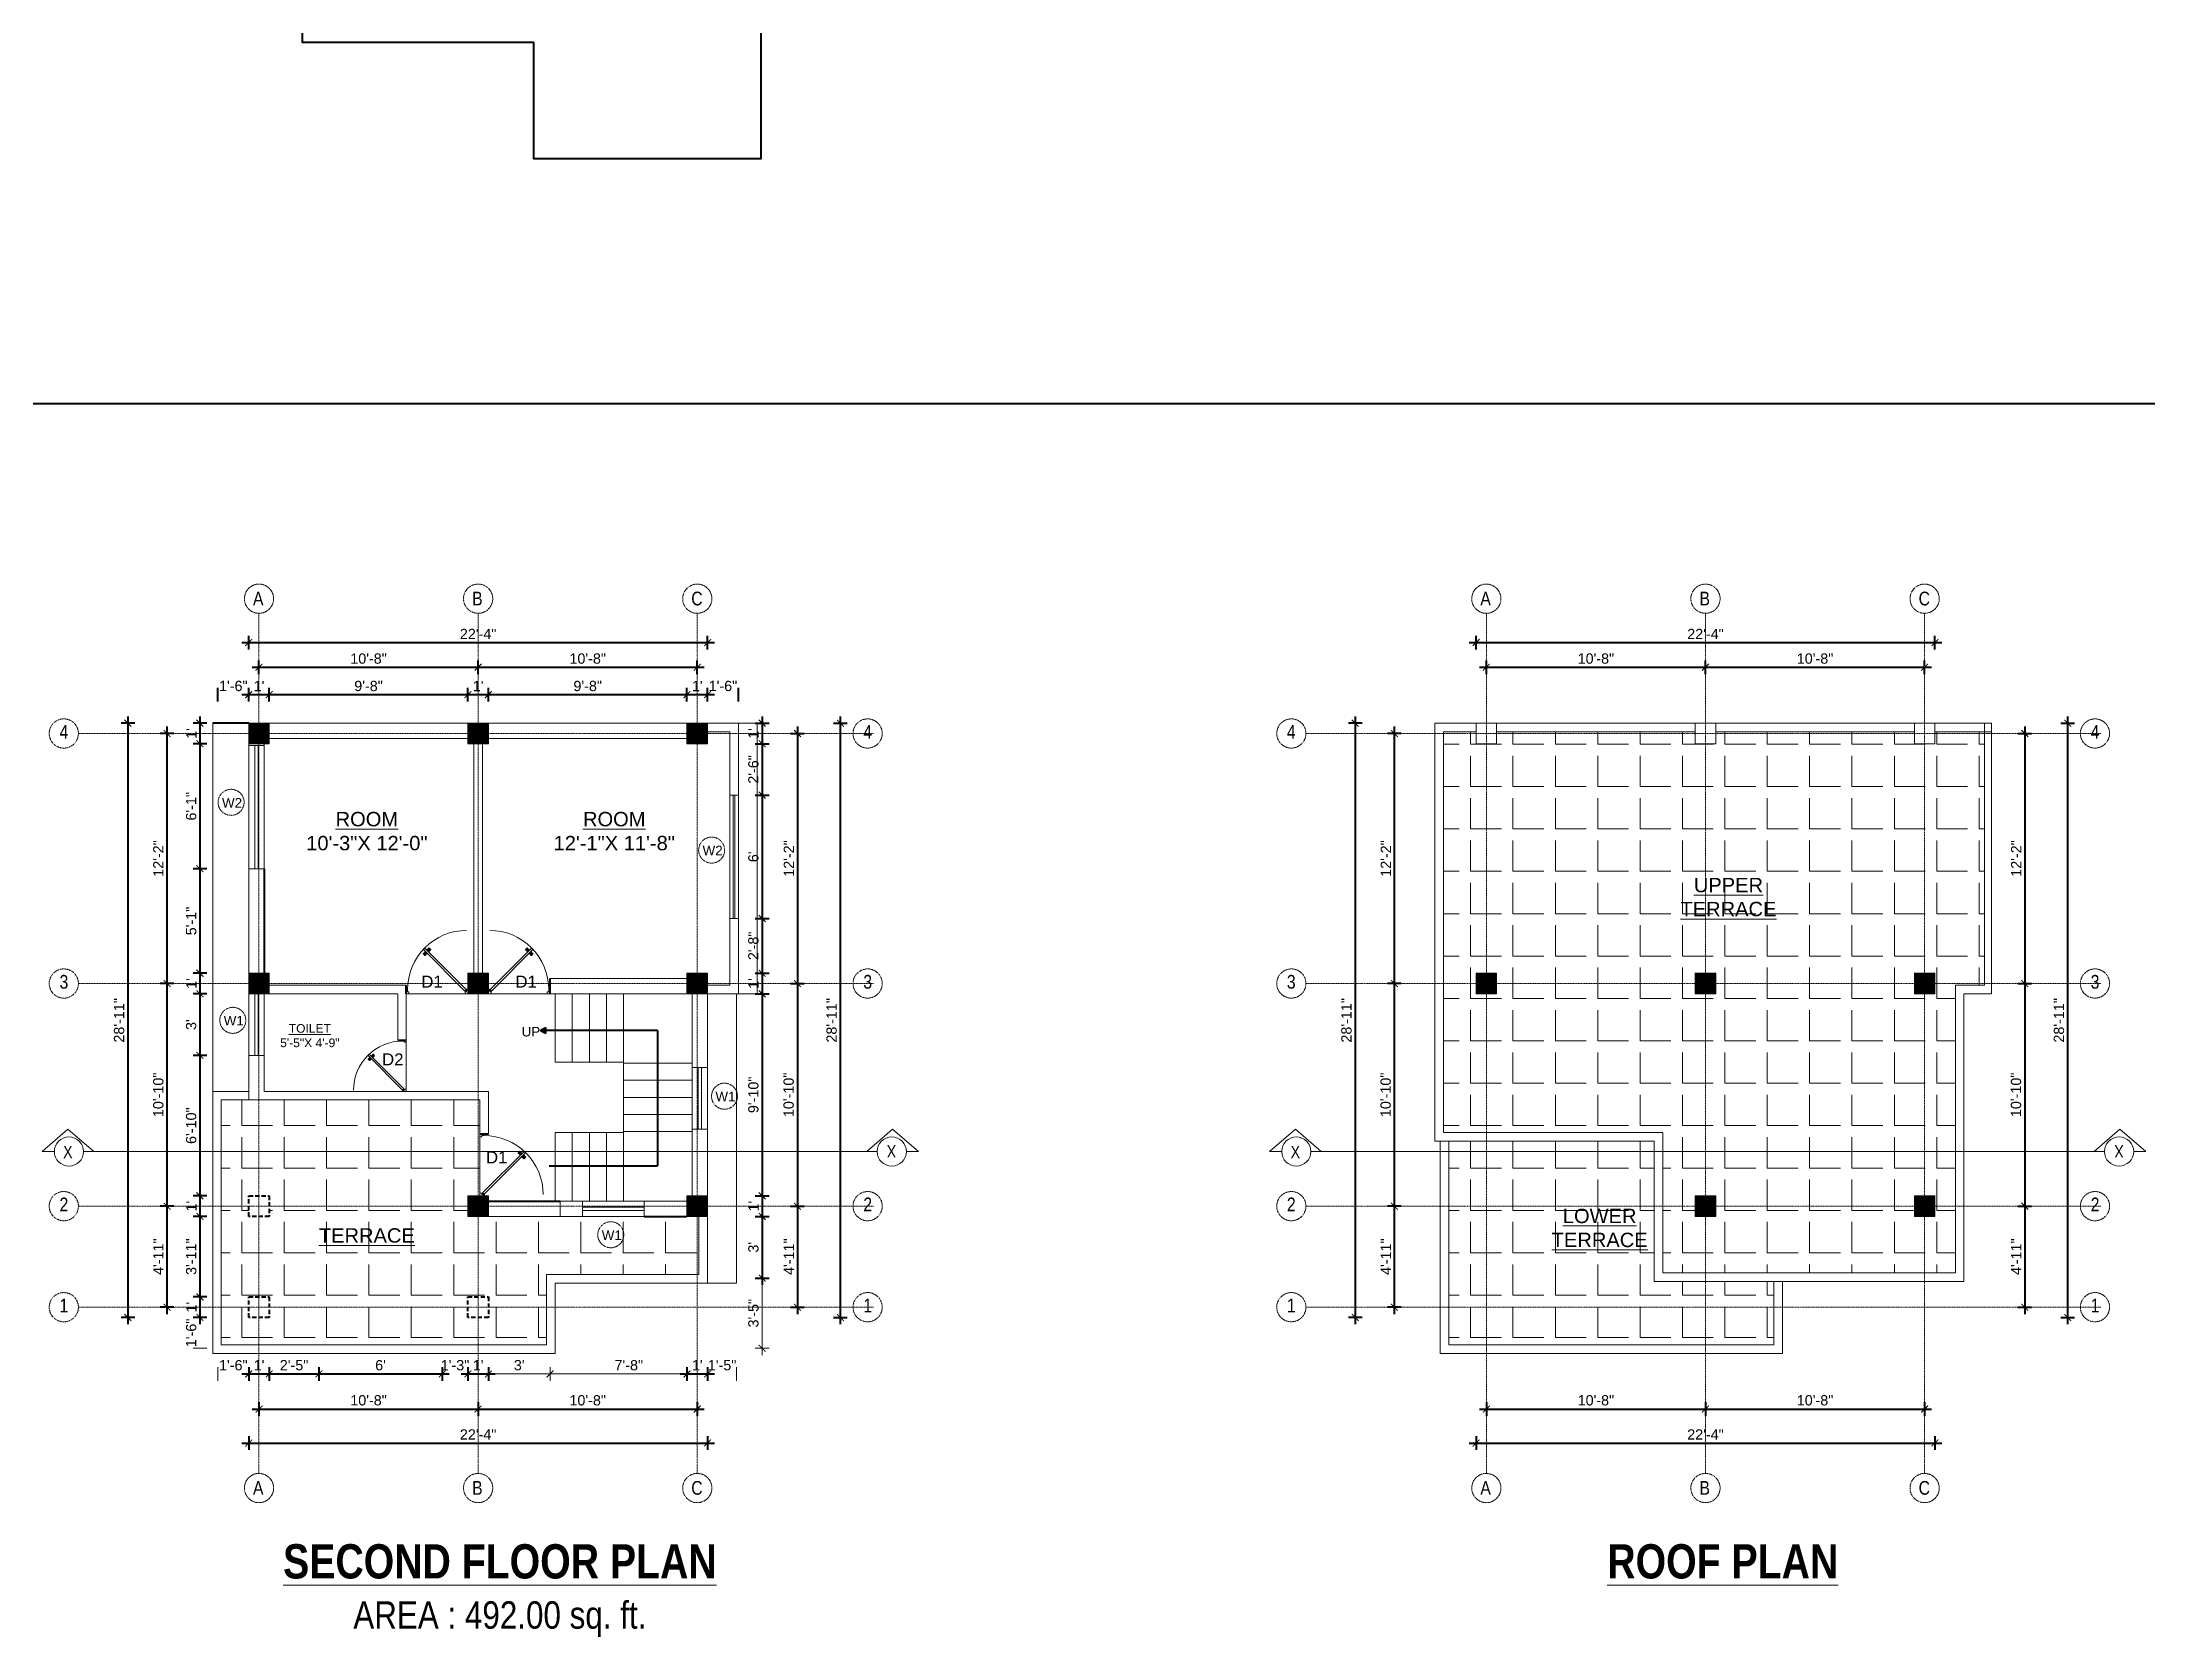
# Model space of a CAD drawing. Header units: inches. Extents: x 141029 to 166402, y -23568 to -18036.
# Drawn here: x 151032 to 152260, y -21930 to -20999 of the extents above; entities that cross this region are included whole.
import ezdxf

# ---------------------------------------------------------------- set-up
doc = ezdxf.new("R2010")
doc.units = ezdxf.units.IN
doc.header["$LTSCALE"] = 0.5
doc.header["$MEASUREMENT"] = 0
doc.header["$PDMODE"] = 66
doc.linetypes.add('CENTER', pattern=[2, 1.25, -0.25, 0.25, -0.25])
doc.linetypes.add('HIDDEN', pattern=[0.375, 0.25, -0.125])
for name, color, linetype, lineweight in [('Annotate-Lite.w', 177, 'Continuous', 9), ('Annotations-Bold.w', 177, 'Continuous', 13), ('DOOR & WIN', 1, 'Continuous', 25), ('PUERTAS', 7, 'Continuous', 9), ('TEXT', 220, 'Continuous', 9), ('Text-100.w', 254, 'Continuous', 9), ('wall', 1, 'Continuous', 40)]:
    doc.layers.add(name, color=color, linetype=linetype, lineweight=lineweight)
doc.styles.add('ARAIL', font='ARIALN.TTF')
doc.styles.add('arial', font='arial.ttf')
doc.styles.add('DIMTEXT', font='arial.ttf', dxfattribs={"height": 6})
doc.styles.add('gaurav', font='arial.ttf')
doc.styles.get("Standard").update_dxf_attribs({"font": 'arial.ttf'})
doc.dimstyles.new('1 by 96', dxfattribs={"dimtxt": 6, "dimasz": 4, "dimexe": 4, "dimexo": 4, "dimgap": 2, "dimtad": 1, "dimdec": 0, "dimzin": 0, "dimdsep": 46, "dimlunit": 4, "dimtxsty": 'Standard', "dimblk": 'ARCHTICK', "dimcen": 0, "dimdle": 4, "dimadec": 0, "dimazin": 0, "dimtfac": 1, "dimtdec": 0, "dimtix": 1, "dimtofl": 0, "dimtmove": 1, "dimatfit": 3, "dimldrblk": 'ARCHTICK', "dimfxl": 4, "dimfxlon": 1, "dimtolj": 1, "dimtzin": 0, "dimlwd": -1, "dimlwe": -1, "dimarcsym": 0})
pattern_1 = [(0, (0, 0), (0, 24.75), [18, -6.75]), (90, (0, 0), (-24.75, 2e-15), [18, -6.75])]

msp = doc.modelspace()

# ---------------------------------------------------------------- texts
at = {"layer": 'Annotations-Bold.w', "color": 0, "linetype": 'CENTER', "ltscale": 0.3, "attachment_point": 1}
for s, width, insert, char_height, style in [('A', 6.539, (151154.8, -21319.7), 8, 'ARAIL'), ('B', 6.539, (151282.8, -21319.7), 8, 'ARAIL'), ('C', 6.539, (151410.8, -21319.7), 8, 'ARAIL'), ('A', 6.539, (151871.7, -21319.7), 8, 'ARAIL'), ('B', 6.539, (151999.7, -21319.7), 8, 'ARAIL'), ('C', 6.539, (152127.7, -21319.7), 8, 'ARAIL'), ('4', 6.539, (151041.8, -21397.5), 8, 'ARAIL'), ('4', 6.539, (151511.3, -21397.5), 8, 'ARAIL'), ('4', 6.539, (151758.7, -21397.5), 8, 'ARAIL'), ('4', 6.539, (152228.2, -21397.5), 8, 'ARAIL'), ('W2', 8, (151136.7, -21440.2), 5.6, 'gaurav'), ('W2', 8, (151417.4, -21468), 5.6, 'gaurav'), ('3', 6.539, (151041.8, -21543.5), 8, 'ARAIL'), ('3', 6.539, (151511.3, -21543.5), 8, 'ARAIL'), ('3', 6.539, (151758.7, -21543.5), 8, 'ARAIL'), ('3', 6.539, (152228.2, -21543.5), 8, 'ARAIL'), ('W1', 8, (151137.7, -21567.4), 5.6, 'gaurav'), ('UP', 8, (151311.7, -21573.8), 5.6, 'gaurav'), ('W1', 8, (151424.9, -21611.7), 5.6, 'gaurav'), ('2', 6.539, (151041.8, -21673.5), 8, 'ARAIL'), ('2', 6.539, (151511.3, -21673.5), 8, 'ARAIL'), ('2', 6.539, (151758.7, -21673.5), 8, 'ARAIL'), ('2', 6.539, (152228.2, -21673.5), 8, 'ARAIL'), ('W1', 8, (151358.5, -21692.7), 5.6, 'gaurav'), ('1', 6.539, (151041.8, -21732.5), 8, 'ARAIL'), ('1', 6.539, (151511.3, -21732.5), 8, 'ARAIL'), ('1', 6.539, (151758.7, -21732.5), 8, 'ARAIL'), ('1', 6.539, (152228.2, -21732.5), 8, 'ARAIL'), ('A', 6.539, (151154.8, -21839), 8, 'ARAIL'), ('B', 6.539, (151282.8, -21839), 8, 'ARAIL'), ('C', 6.539, (151410.8, -21839), 8, 'ARAIL'), ('A', 6.539, (151871.7, -21839), 8, 'ARAIL'), ('B', 6.539, (151999.7, -21839), 8, 'ARAIL'), ('C', 6.539, (152127.7, -21839), 8, 'ARAIL')]:
    msp.add_mtext_dynamic_manual_height_columns(s, width=width, gutter_width=100, heights=[0], dxfattribs=dict(at, insert=insert, char_height=char_height, style=style))
at = {"layer": 'Annotations-Bold.w', "color": 0, "linetype": 'CENTER', "ltscale": 0.3, "attachment_point": 2, "style": 'gaurav'}
for s, insert, char_height, width in [('{\\LROOM\\P}10\'-3"X 12\'-0"', (151221.3, -21448.3), 8.4, 77.271), ('{\\LROOM\\P}12\'-1"X 11\'-8"', (151365.8, -21448.3), 8.4, 77.271), ('{\\LUPPER\\PTERRACE}', (152016.6, -21486.8), 8.4, 77.271), ('{\\LTOILET\\P}5\'-5"X 4\'-9"', (151188, -21572.2), 5.04, 46.363), ('{\\LLOWER\\PTERRACE}', (151941.4, -21680), 8.4, 77.271), ('{\\LTERRACE}', (151221.3, -21691.4), 8.4, 77.271)]:
    msp.add_mtext(s, dxfattribs=dict(at, insert=insert, char_height=char_height, width=width))
at = {"layer": 'TEXT', "style": 'DIMTEXT'}
for s, p in [('D1', (151253.1, -21550.9)), ('D1', (151308.1, -21550.9)), ('D2', (151230.2, -21596.3)), ('D1', (151290.9, -21653.5))]:
    msp.add_text(s, height=7, dxfattribs=at).set_placement(p)
at = {"layer": 'TEXT', "char_height": 7.2, "attachment_point": 7, "style": 'ARAIL'}
for insert in [(151043.9, -21650.5), (151760.9, -21650.5)]:
    msp.add_mtext_dynamic_manual_height_columns('X', width=125.465, gutter_width=90, heights=[0], dxfattribs=dict(at, insert=insert))
at = {"layer": 'TEXT', "char_height": 7.2, "attachment_point": 9, "rotation": 180, "style": 'ARAIL'}
for insert in [(151525, -21642.7), (152242, -21642.7)]:
    msp.add_mtext_dynamic_manual_height_columns('X', width=125.465, gutter_width=90, heights=[0], dxfattribs=dict(at, insert=insert))
at = {"layer": 'Text-100.w', "char_height": 20, "width": 569.102, "attachment_point": 2, "style": 'arial'}
for s, insert in [('\\A1;{\\fArial Narrow|b1|i0|c0|p34;\\LSECOND FLOOR PLAN\\P\\fArial Narrow|b0|i0|c0|p34;\\H0.8x;\\lAREA : 492.00 sq. ft.}', (151299, -21875.9)), ('\\A1;{\\fArial Narrow|b1|i0|c0|p34;\\LROOF PLAN}', (152013.3, -21875.9))]:
    msp.add_mtext(s, dxfattribs=dict(at, insert=insert))

# ---------------------------------------------------------------- blocks, each defined once
blk = doc.blocks.new('2ft6in')
at = {"layer": 'PUERTAS', "color": 2}
for p, q in [((0.8, 2.1), (21, 22.3)), ((21.7, 21.6), (1.5, 1.4)), ((18.3, 21.8), (18.3, 21.8)), ((21.7, 21.6), (21, 22.3)), ((21.2, 18.9), (21.2, 18.9)), ((0, 2), (0, 0)), ((0.6, 2), (0, 2)), ((1.3, 0), (0, 0)), ((0.6, 1.3), (0.6, 2)), ((0.7, 1.3), (0.6, 1.3)), ((0.7, 1.3), (0.7, 2)), ((0.7, 1), (0.7, 1.3)), ((1.3, 1), (0.7, 1)), ((1.4, 1.6), (0.8, 2.1)), ((1.3, 1.5), (0.8, 2.1)), ((1.4, 1.6), (1.3, 1.5)), ((1.5, 1.4), (1.3, 1.5)), ((1.3, 0), (1.3, 1)), ((28.7, 0), (28.7, 1)), ((28.7, 1), (29.3, 1)), ((28.7, 0), (30, 0)), ((29.3, 1), (29.3, 2)), ((29.3, 2), (30, 2)), ((30, 0), (30, 2))]:
    blk.add_line(p, q, dxfattribs=at)
at = {"layer": 'PUERTAS', "color": 8}
for p, q in [((18.8, 20.8), (18, 21.4)), ((18.9, 20.8), (18.1, 21.5)), ((19, 20.9), (18.2, 21.6)), ((18.4, 21.9), (18.3, 21.8)), ((19.1, 21), (18.3, 21.7)), ((18.4, 21.9), (18.6, 22)), ((18.6, 22), (18.6, 22)), ((19.3, 21.3), (18.6, 22)), ((19.4, 21.4), (18.8, 22.1)), ((19.6, 21.5), (18.9, 22.3)), ((19.5, 21.5), (18.9, 22.3)), ((18.9, 20.3), (19.2, 20.7)), ((19.1, 20.8), (19, 20.9)), ((19.2, 20.9), (19.1, 21)), ((19.1, 20.8), (19.1, 20.9)), ((19.1, 20.4), (19.3, 20.8)), ((19.3, 20.9), (19.2, 21)), ((19.4, 21.1), (19.3, 21.2)), ((19.3, 20.6), (19.3, 20.8)), ((19.5, 21.2), (19.4, 21.3)), ((19.5, 21.2), (19.4, 21.3)), ((19.5, 21.1), (19.4, 21.2)), ((19.4, 20.8), (19.4, 20.9)), ((19.6, 20.9), (19.4, 20.9)), ((19.7, 21.1), (19.5, 21)), ((20.1, 21.4), (19.6, 21.1)), ((19.9, 21.2), (19.6, 21.1)), ((19.7, 19.5), (20.1, 19.8)), ((19.9, 19.7), (20.2, 19.8)), ((20.1, 19.9), (20.3, 19.9)), ((20.2, 20), (20.3, 20)), ((20.2, 19.7), (20.3, 19.6)), ((20.2, 19.7), (20.3, 19.6)), ((20.2, 19.4), (20.9, 18.7)), ((20.2, 19.4), (20.8, 18.6)), ((20.3, 20.1), (20.4, 20)), ((20.3, 19.8), (20.4, 19.7)), ((20.3, 19.5), (21, 18.8)), ((20.5, 20.3), (20.4, 20.1)), ((20.4, 19.8), (20.4, 19.7)), ((20.7, 20.5), (20.5, 20.2)), ((20.5, 20), (20.6, 19.9)), ((20.5, 19.6), (21.1, 18.9)), ((20.8, 20.6), (20.6, 20.2)), ((20.6, 20.1), (20.7, 20)), ((20.6, 20.1), (20.7, 20)), ((20.6, 20), (20.7, 20)), ((20.7, 19.9), (21.4, 19.2)), ((20.8, 20), (21.6, 19.3)), ((20.9, 20.1), (21.7, 19.5)), ((21, 20.1), (21.7, 19.5)), ((21.3, 19), (21.2, 18.9)), ((21.3, 19), (21.4, 19.1)), ((21.4, 19.2), (21.4, 19.1)), ((0, 0), (30, 0))]:
    blk.add_line(p, q, dxfattribs=at)
at = {"layer": 'PUERTAS', "color": 1}
for p, q in [((18.1, 21.5), (18.5, 21.9)), ((18.1, 21.4), (18.5, 21.9)), ((18.1, 21.5), (18.1, 21.5)), ((18.7, 20.8), (18.1, 21.3)), ((18.9, 22.3), (18.5, 21.9)), ((18.8, 22.2), (18.5, 21.9)), ((18.8, 22.2), (18.8, 22.2)), ((18.8, 20.8), (19.2, 21.2)), ((18.8, 20.2), (19.1, 20.6)), ((18.9, 20.1), (18.8, 20.1)), ((18.9, 20.9), (18.9, 20.9)), ((19.5, 21.6), (19, 22.3)), ((19, 20.9), (19.2, 21.1)), ((19.1, 20.8), (19, 20.9)), ((19.1, 20.8), (19.3, 21)), ((19.1, 20.7), (19.1, 20.7)), ((19.1, 20.6), (19.1, 20.6)), ((19.5, 21.5), (19.2, 21.2)), ((19.5, 21.3), (19.2, 21.1)), ((19.5, 21.2), (19.3, 21)), ((19.4, 21.4), (19.5, 21.4)), ((19.5, 21.2), (19.4, 21.3)), ((19.5, 19.4), (19.5, 19.4)), ((19.6, 21.2), (19.6, 21.2)), ((19.6, 19.4), (20, 19.7)), ((20.1, 21.5), (19.7, 21.2)), ((19.7, 21.2), (19.7, 21.2)), ((20, 19.7), (20, 19.7)), ((20.1, 19.7), (20.1, 19.7)), ((20.2, 21.5), (20.2, 21.5)), ((20.2, 19.7), (20.4, 19.9)), ((20.2, 19.4), (20.6, 19.8)), ((20.2, 19.7), (20.3, 19.6)), ((20.2, 19.3), (20.8, 18.6)), ((20.3, 19.6), (20.5, 19.8)), ((20.3, 19.5), (20.3, 19.5)), ((20.6, 20.1), (20.4, 19.9)), ((20.7, 20), (20.5, 19.8)), ((20.7, 20.2), (20.6, 20.2)), ((20.9, 20.1), (20.6, 19.8)), ((20.6, 20.1), (20.7, 20)), ((20.9, 20.7), (20.7, 20.3)), ((20.7, 20.3), (20.7, 20.3)), ((20.8, 20), (20.8, 20)), ((20.9, 20.8), (20.9, 20.8)), ((20.9, 18.6), (21.3, 19.1)), ((20.9, 18.7), (21.3, 19)), ((20.9, 18.7), (20.9, 18.7)), ((21, 20.1), (21.7, 19.6)), ((21.7, 19.5), (21.3, 19.1)), ((21.7, 19.4), (21.3, 19)), ((21.6, 19.4), (21.7, 19.4))]:
    blk.add_line(p, q, dxfattribs=at)
at = {"layer": 'PUERTAS', "color": 2}
for radius in [0.129, 0.0627]:
    blk.add_circle((0.7, 2.1), radius, dxfattribs=at)
at = {"layer": 'PUERTAS', "color": 8}
blk.add_arc((0.7, 2.1), 28.7, 359.7285, 90.0333, dxfattribs=at)
at = {"layer": 'PUERTAS', "color": 1}
for centre, start, end in [((18.8, 20.8), 231.0764, 315), ((18.9, 20.2), 135, 225), ((18.9, 22.2), 38.9236, 135), ((19, 20.9), 225, 315), ((19.2, 20.7), 135, 219.7428), ((19.1, 20.6), 315, 39.7428), ((19.5, 21.6), 315, 38.9236), ((19.4, 21.4), 315, 45), ((19.6, 21.2), 50.2572, 135), ((19.6, 19.5), 225, 315), ((19.7, 21.3), 230.2572, 315), ((20.1, 19.6), 50.2572, 135), ((20.2, 21.4), 45, 135), ((20.2, 19.7), 230.2572, 315), ((20.3, 19.4), 135, 218.9236), ((20.4, 19.5), 135, 225), ((20.7, 20.3), 135, 219.7428), ((20.6, 20.2), 315, 39.7428), ((20.8, 20), 45, 135), ((20.8, 18.7), 218.9236, 315), ((20.9, 20.7), 315, 45), ((21, 20.1), 51.0764, 135), ((21.7, 19.5), 315, 51.0764)]:
    blk.add_arc(centre, 0.0667, start, end, dxfattribs=at)
blk = doc.blocks.new('*U216')
at = {"color": 3}
blk.add_blockref('2ft6in', (0, 0), dxfattribs=at)
blk = doc.blocks.new('3ft')
at = {"layer": 'PUERTAS', "color": 6}
for p, q in [((1, 2.5), (25.2, 26.7)), ((26, 25.9), (1.8, 1.6)), ((26, 25.9), (25.2, 26.7)), ((0, 2.4), (0, 0)), ((0.7, 2.4), (0, 2.4)), ((1.6, 0), (0, 0)), ((0.7, 1.5), (0.7, 2.4)), ((0.8, 1.5), (0.7, 1.5)), ((0.8, 1.5), (0.8, 2.4)), ((0.8, 1.2), (0.8, 1.5)), ((1.6, 1.2), (0.8, 1.2)), ((1.6, 1.8), (0.9, 2.5)), ((1.6, 1.9), (1, 2.5)), ((1.6, 1.9), (1.6, 1.8)), ((1.8, 1.6), (1.6, 1.8)), ((1.6, 0), (1.6, 1.2)), ((34.4, 0), (34.4, 1.2)), ((34.4, 1.2), (35.2, 1.2)), ((34.4, 0), (36, 0)), ((35.2, 1.2), (35.2, 2.4)), ((35.2, 2.4), (36, 2.4)), ((36, 0), (36, 2.4))]:
    blk.add_line(p, q, dxfattribs=at)
at = {"layer": 'PUERTAS', "color": 8}
for p, q in [((22.6, 24.9), (21.6, 25.7)), ((22.6, 25), (21.7, 25.7)), ((22.7, 25.1), (21.8, 25.9)), ((22.1, 26.3), (22, 26.1)), ((22.9, 25.2), (22, 26.1)), ((22.1, 26.3), (22.3, 26.4)), ((22.3, 26.4), (22.3, 26.4)), ((23.2, 25.5), (22.3, 26.4)), ((23.3, 25.7), (22.5, 26.6)), ((23.5, 25.8), (22.7, 26.8)), ((23.4, 25.8), (22.7, 26.7)), ((22.7, 24.3), (23, 24.8)), ((23, 25), (22.8, 25.1)), ((23, 25), (22.9, 25.2)), ((23, 25), (22.9, 25.1)), ((22.9, 24.5), (23.1, 24.9)), ((23.1, 25.1), (23, 25.2)), ((23.1, 24.8), (23.2, 25)), ((23.3, 25.3), (23.2, 25.4)), ((23.4, 25.4), (23.3, 25.6)), ((23.4, 25.4), (23.3, 25.5)), ((23.4, 25.4), (23.3, 25.5)), ((23.3, 24.9), (23.3, 25.1)), ((23.5, 25.1), (23.3, 25.1)), ((23.6, 25.3), (23.4, 25.2)), ((23.9, 25.5), (23.5, 25.3)), ((24.1, 25.7), (23.6, 25.4)), ((25, 24.8), (24.7, 24.3)), ((23.6, 23.4), (24.1, 23.7)), ((23.8, 23.6), (24.2, 23.8)), ((24.1, 23.8), (24.3, 23.9)), ((24.2, 24), (24.4, 24)), ((24.2, 23.3), (25, 22.3)), ((24.3, 23.7), (24.4, 23.6)), ((24.3, 23.7), (24.5, 23.6)), ((24.3, 23.6), (24.4, 23.5)), ((24.3, 23.3), (25.1, 22.4)), ((24.4, 24.2), (24.4, 24)), ((24.4, 23.8), (24.5, 23.7)), ((24.4, 23.4), (25.2, 22.5)), ((24.6, 24.3), (24.5, 24.1)), ((24.5, 23.6), (25.4, 22.7)), ((24.8, 24.6), (24.6, 24.2)), ((24.6, 24), (24.7, 23.9)), ((24.7, 24.1), (24.8, 23.9)), ((24.7, 24.1), (24.8, 24)), ((24.8, 24.1), (24.9, 24)), ((24.8, 23.8), (25.7, 23)), ((25, 24), (25.9, 23.2)), ((25.1, 24.2), (26.1, 23.4)), ((25.1, 24.1), (26, 23.3)), ((25.6, 22.8), (25.4, 22.7)), ((25.6, 22.8), (25.7, 23)), ((25.7, 23), (25.7, 23)), ((0, 0), (36, 0))]:
    blk.add_line(p, q, dxfattribs=at)
at = {"layer": 'PUERTAS', "color": 1}
for p, q in [((21.7, 25.8), (22.1, 26.3)), ((21.7, 25.7), (22.2, 26.2)), ((21.7, 25.8), (21.7, 25.8)), ((22.5, 25), (21.7, 25.6)), ((22.6, 26.7), (22.1, 26.3)), ((22.7, 26.7), (22.2, 26.2)), ((22.6, 26.7), (22.6, 26.7)), ((22.6, 25), (23, 25.4)), ((22.6, 24.3), (22.9, 24.7)), ((22.7, 25.1), (22.7, 25.1)), ((23.4, 25.9), (22.8, 26.7)), ((22.8, 25.1), (23.1, 25.3)), ((22.9, 25), (22.8, 25.1)), ((22.9, 24.9), (23.2, 25.2)), ((22.9, 24.8), (22.9, 24.8)), ((22.9, 24.7), (22.9, 24.7)), ((23.4, 25.8), (23, 25.4)), ((23.3, 25.6), (23.1, 25.3)), ((23.5, 25.5), (23.2, 25.2)), ((23.3, 25.7), (23.3, 25.7)), ((23.4, 25.5), (23.3, 25.6)), ((23.6, 25.5), (23.6, 25.5)), ((24.1, 25.8), (23.7, 25.5)), ((23.7, 25.5), (23.7, 25.5)), ((24.3, 25.8), (24.3, 25.8)), ((25.1, 24.8), (24.8, 24.4)), ((25.1, 25), (25.1, 25)), ((22.6, 24.1), (22.6, 24.1)), ((23.4, 23.3), (23.4, 23.3)), ((23.6, 23.3), (24, 23.6)), ((24, 23.6), (24, 23.6)), ((24.1, 23.6), (24.1, 23.6)), ((24.3, 23.6), (24.5, 23.9)), ((24.3, 23.3), (24.7, 23.7)), ((24.3, 23.6), (24.4, 23.5)), ((24.3, 23.2), (24.9, 22.4)), ((24.4, 23.5), (24.6, 23.8)), ((24.4, 23.4), (24.4, 23.4)), ((24.8, 24.1), (24.5, 23.9)), ((24.9, 24), (24.6, 23.8)), ((25.1, 24.1), (24.7, 23.7)), ((24.8, 24.4), (24.8, 24.4)), ((24.8, 24.3), (24.8, 24.3)), ((24.8, 24.1), (24.9, 24)), ((25, 24), (25, 24)), ((25, 22.4), (25.5, 22.9)), ((25.1, 22.4), (25.6, 22.8)), ((25.1, 22.4), (25.1, 22.4)), ((25.2, 24.1), (26, 23.5)), ((26, 23.4), (25.5, 22.9)), ((26, 23.3), (25.6, 22.8)), ((26, 23.3), (26, 23.3))]:
    blk.add_line(p, q, dxfattribs=at)
at = {"layer": 'PUERTAS', "color": 2}
for p, q in [((22, 26.1), (22, 26.1)), ((25.4, 22.7), (25.4, 22.7))]:
    blk.add_line(p, q, dxfattribs=at)
at = {"layer": 'PUERTAS', "color": 6}
for radius in [0.155, 0.0752]:
    blk.add_circle((0.8, 2.6), radius, dxfattribs=at)
blk.add_arc((0.8, 2.6), 34.4, 359.7285, 90.0333, dxfattribs=at)
at = {"layer": 'PUERTAS', "color": 1}
for centre, start, end in [((22.5, 25), 231.0764, 315), ((22.7, 26.7), 38.9236, 135), ((22.8, 25.1), 225, 315), ((23, 24.9), 135, 219.7428), ((22.9, 24.8), 315, 39.7428), ((23.3, 25.6), 315, 45), ((23.4, 25.9), 315, 38.9236), ((23.5, 25.4), 50.2572, 135), ((23.6, 25.5), 230.2572, 315), ((24.2, 25.7), 45, 135), ((25, 24.9), 315, 45), ((22.7, 24.2), 135, 225), ((23.5, 23.4), 225, 315), ((24.1, 23.6), 50.2572, 135), ((24.2, 23.7), 230.2572, 315), ((24.3, 23.2), 135, 218.9236), ((24.4, 23.5), 135, 225), ((24.8, 24.3), 135, 219.7428), ((24.7, 24.2), 315, 39.7428), ((24.9, 24), 45, 135), ((25, 22.4), 218.9236, 315), ((25.2, 24.1), 51.0764, 135), ((26, 23.4), 315, 51.0764)]:
    blk.add_arc(centre, 0.08, start, end, dxfattribs=at)
blk = doc.blocks.new('*U213')
at = {"color": 3, "xscale": -1}
blk.add_blockref('3ft', (42, 0), dxfattribs=at)
blk = doc.blocks.new('*U217')
at = {"color": 3}
blk.add_blockref('3ft', (0, 0), dxfattribs=at)
blk = doc.blocks.new('_ArchTick')
at = {"color": 0, "linetype": 'ByBlock', "const_width": 0.15}
blk.add_lwpolyline([(-0.5, -0.5), (0.5, 0.5)], dxfattribs=at)
blk = doc.blocks.new('*D317')
at = {"layer": 'Defpoints', "color": 0, "transparency": 16777216}
for p in [(151164.3, -21379.8), (151152.3, -21396.5), (151164.3, -21396.5)]:
    blk.add_point(p, dxfattribs=at)
at = {"layer": 'wall', "color": 0, "transparency": 16777216}
for p, q in [((151148.3, -21379.8), (151168.3, -21379.8)), ((151152.3, -21383.8), (151152.3, -21375.8)), ((151164.3, -21383.8), (151164.3, -21375.8))]:
    blk.add_line(p, q, dxfattribs=at)
at = {"layer": 'wall', "color": 0, "transparency": 16777216, "xscale": 4, "yscale": 4, "zscale": 4, "rotation": 180}
blk.add_blockref('_ArchTick', (151152.3, -21379.8), dxfattribs=at)
at = {"layer": 'wall', "color": 0, "transparency": 16777216, "xscale": 4, "yscale": 4, "zscale": 4}
blk.add_blockref('_ArchTick', (151164.3, -21379.8), dxfattribs=at)
at = {"layer": 'wall', "color": 0, "transparency": 16777216, "insert": (151158.3, -21374.8), "char_height": 6, "attachment_point": 5}
blk.add_mtext("\\A1;1'", dxfattribs=at)
blk = doc.blocks.new('*D318')
at = {"layer": 'Defpoints', "color": 0, "transparency": 16777216}
for p in [(151280.3, -21379.8), (151164.3, -21396.5), (151280.3, -21396.5)]:
    blk.add_point(p, dxfattribs=at)
at = {"layer": 'wall', "color": 0, "transparency": 16777216}
for p, q in [((151160.3, -21379.8), (151284.3, -21379.8)), ((151164.3, -21383.8), (151164.3, -21375.8)), ((151280.3, -21383.8), (151280.3, -21375.8))]:
    blk.add_line(p, q, dxfattribs=at)
at = {"layer": 'wall', "color": 0, "transparency": 16777216, "xscale": 4, "yscale": 4, "zscale": 4, "rotation": 180}
blk.add_blockref('_ArchTick', (151164.3, -21379.8), dxfattribs=at)
at = {"layer": 'wall', "color": 0, "transparency": 16777216, "xscale": 4, "yscale": 4, "zscale": 4}
blk.add_blockref('_ArchTick', (151280.3, -21379.8), dxfattribs=at)
at = {"layer": 'wall', "color": 0, "transparency": 16777216, "insert": (151222.3, -21374.8), "char_height": 6, "attachment_point": 5}
blk.add_mtext('\\A1;9\'-8"', dxfattribs=at)
blk = doc.blocks.new('*D319')
at = {"layer": 'Defpoints', "color": 0, "transparency": 16777216}
for p in [(151292.3, -21379.8), (151280.3, -21396.5), (151292.3, -21396.5)]:
    blk.add_point(p, dxfattribs=at)
at = {"layer": 'wall', "color": 0, "transparency": 16777216}
for p, q in [((151276.3, -21379.8), (151296.3, -21379.8)), ((151280.3, -21383.8), (151280.3, -21375.8)), ((151292.3, -21383.8), (151292.3, -21375.8))]:
    blk.add_line(p, q, dxfattribs=at)
at = {"layer": 'wall', "color": 0, "transparency": 16777216, "xscale": 4, "yscale": 4, "zscale": 4, "rotation": 180}
blk.add_blockref('_ArchTick', (151280.3, -21379.8), dxfattribs=at)
at = {"layer": 'wall', "color": 0, "transparency": 16777216, "xscale": 4, "yscale": 4, "zscale": 4}
blk.add_blockref('_ArchTick', (151292.3, -21379.8), dxfattribs=at)
at = {"layer": 'wall', "color": 0, "transparency": 16777216, "insert": (151286.3, -21374.8), "char_height": 6, "attachment_point": 5}
blk.add_mtext("\\A1;1'", dxfattribs=at)
blk = doc.blocks.new('*D320')
at = {"layer": 'Defpoints', "color": 0, "transparency": 16777216}
for p in [(151408.3, -21379.8), (151292.3, -21396.5), (151408.3, -21396.5)]:
    blk.add_point(p, dxfattribs=at)
at = {"layer": 'wall', "color": 0, "transparency": 16777216}
for p, q in [((151288.3, -21379.8), (151412.3, -21379.8)), ((151292.3, -21383.8), (151292.3, -21375.8)), ((151408.3, -21383.8), (151408.3, -21375.8))]:
    blk.add_line(p, q, dxfattribs=at)
at = {"layer": 'wall', "color": 0, "transparency": 16777216, "xscale": 4, "yscale": 4, "zscale": 4, "rotation": 180}
blk.add_blockref('_ArchTick', (151292.3, -21379.8), dxfattribs=at)
at = {"layer": 'wall', "color": 0, "transparency": 16777216, "xscale": 4, "yscale": 4, "zscale": 4}
blk.add_blockref('_ArchTick', (151408.3, -21379.8), dxfattribs=at)
at = {"layer": 'wall', "color": 0, "transparency": 16777216, "insert": (151350.3, -21374.8), "char_height": 6, "attachment_point": 5}
blk.add_mtext('\\A1;9\'-8"', dxfattribs=at)
blk = doc.blocks.new('*D321')
at = {"layer": 'Defpoints', "color": 0, "transparency": 16777216}
for p in [(151420.3, -21379.8), (151408.3, -21396.5), (151420.3, -21396.5)]:
    blk.add_point(p, dxfattribs=at)
at = {"layer": 'wall', "color": 0, "transparency": 16777216}
for p, q in [((151404.3, -21379.8), (151424.3, -21379.8)), ((151408.3, -21383.8), (151408.3, -21375.8)), ((151420.3, -21383.8), (151420.3, -21375.8))]:
    blk.add_line(p, q, dxfattribs=at)
at = {"layer": 'wall', "color": 0, "transparency": 16777216, "xscale": 4, "yscale": 4, "zscale": 4, "rotation": 180}
blk.add_blockref('_ArchTick', (151408.3, -21379.8), dxfattribs=at)
at = {"layer": 'wall', "color": 0, "transparency": 16777216, "xscale": 4, "yscale": 4, "zscale": 4}
blk.add_blockref('_ArchTick', (151420.3, -21379.8), dxfattribs=at)
at = {"layer": 'wall', "color": 0, "transparency": 16777216, "insert": (151414.3, -21374.8), "char_height": 6, "attachment_point": 5}
blk.add_mtext("\\A1;1'", dxfattribs=at)
blk = doc.blocks.new('*D322')
at = {"layer": 'Defpoints', "color": 0, "transparency": 16777216}
for p in [(151286.3, -21363.8), (151158.3, -21396.5), (151286.3, -21396.5)]:
    blk.add_point(p, dxfattribs=at)
at = {"layer": 'wall', "color": 0, "transparency": 16777216}
for p, q in [((151154.3, -21363.8), (151290.3, -21363.8)), ((151158.3, -21367.8), (151158.3, -21359.8)), ((151286.3, -21367.8), (151286.3, -21359.8))]:
    blk.add_line(p, q, dxfattribs=at)
at = {"layer": 'wall', "color": 0, "transparency": 16777216, "xscale": 4, "yscale": 4, "zscale": 4, "rotation": 180}
blk.add_blockref('_ArchTick', (151158.3, -21363.8), dxfattribs=at)
at = {"layer": 'wall', "color": 0, "transparency": 16777216, "xscale": 4, "yscale": 4, "zscale": 4}
blk.add_blockref('_ArchTick', (151286.3, -21363.8), dxfattribs=at)
at = {"layer": 'wall', "color": 0, "transparency": 16777216, "insert": (151222.3, -21358.8), "char_height": 6, "attachment_point": 5}
blk.add_mtext('\\A1;10\'-8"', dxfattribs=at)
blk = doc.blocks.new('*D323')
at = {"layer": 'Defpoints', "color": 0, "transparency": 16777216}
for p in [(151414.3, -21363.8), (151286.3, -21396.5), (151414.3, -21396.5)]:
    blk.add_point(p, dxfattribs=at)
at = {"layer": 'wall', "color": 0, "transparency": 16777216}
for p, q in [((151282.3, -21363.8), (151418.3, -21363.8)), ((151286.3, -21367.8), (151286.3, -21359.8)), ((151414.3, -21367.8), (151414.3, -21359.8))]:
    blk.add_line(p, q, dxfattribs=at)
at = {"layer": 'wall', "color": 0, "transparency": 16777216, "xscale": 4, "yscale": 4, "zscale": 4, "rotation": 180}
blk.add_blockref('_ArchTick', (151286.3, -21363.8), dxfattribs=at)
at = {"layer": 'wall', "color": 0, "transparency": 16777216, "xscale": 4, "yscale": 4, "zscale": 4}
blk.add_blockref('_ArchTick', (151414.3, -21363.8), dxfattribs=at)
at = {"layer": 'wall', "color": 0, "transparency": 16777216, "insert": (151350.3, -21358.8), "char_height": 6, "attachment_point": 5}
blk.add_mtext('\\A1;10\'-8"', dxfattribs=at)
blk = doc.blocks.new('*D324')
at = {"layer": 'Defpoints', "color": 0, "transparency": 16777216}
for p in [(151420.3, -21349.4), (151152.3, -21396.5), (151420.3, -21396.5)]:
    blk.add_point(p, dxfattribs=at)
at = {"layer": 'wall', "color": 0, "transparency": 16777216}
for p, q in [((151148.3, -21349.4), (151424.3, -21349.4)), ((151152.3, -21353.4), (151152.3, -21345.4)), ((151420.3, -21353.4), (151420.3, -21345.4))]:
    blk.add_line(p, q, dxfattribs=at)
at = {"layer": 'wall', "color": 0, "transparency": 16777216, "xscale": 4, "yscale": 4, "zscale": 4, "rotation": 180}
blk.add_blockref('_ArchTick', (151152.3, -21349.4), dxfattribs=at)
at = {"layer": 'wall', "color": 0, "transparency": 16777216, "xscale": 4, "yscale": 4, "zscale": 4}
blk.add_blockref('_ArchTick', (151420.3, -21349.4), dxfattribs=at)
at = {"layer": 'wall', "color": 0, "transparency": 16777216, "insert": (151286.3, -21344.4), "char_height": 6, "attachment_point": 5}
blk.add_mtext('\\A1;22\'-4"', dxfattribs=at)
blk = doc.blocks.new('*D325')
at = {"layer": 'Defpoints', "color": 0, "transparency": 16777216}
for p in [(151152.3, -21396.5), (151123.8, -21408.5), (151152.3, -21408.5)]:
    blk.add_point(p, dxfattribs=at)
at = {"layer": 'wall', "color": 0, "transparency": 16777216}
for p, q in [((151123.8, -21392.5), (151123.8, -21412.5)), ((151127.8, -21396.5), (151119.8, -21396.5)), ((151127.8, -21408.5), (151119.8, -21408.5))]:
    blk.add_line(p, q, dxfattribs=at)
at = {"layer": 'wall', "color": 0, "transparency": 16777216, "xscale": 4, "yscale": 4, "zscale": 4}
for p, rotation in [((151123.8, -21396.5), 90), ((151123.8, -21408.5), 270)]:
    blk.add_blockref('_ArchTick', p, dxfattribs=dict(at, rotation=rotation))
at = {"layer": 'wall', "color": 0, "transparency": 16777216, "insert": (151118.8, -21402.5), "char_height": 6, "attachment_point": 5, "rotation": 90}
blk.add_mtext("\\A1;1'", dxfattribs=at)
blk = doc.blocks.new('*D326')
at = {"layer": 'Defpoints', "color": 0, "transparency": 16777216}
for p in [(151152.3, -21408.5), (151123.8, -21481.5), (151152.3, -21481.5)]:
    blk.add_point(p, dxfattribs=at)
at = {"layer": 'wall', "color": 0, "transparency": 16777216}
for p, q in [((151123.8, -21404.5), (151123.8, -21485.5)), ((151127.8, -21408.5), (151119.8, -21408.5)), ((151127.8, -21481.5), (151119.8, -21481.5))]:
    blk.add_line(p, q, dxfattribs=at)
at = {"layer": 'wall', "color": 0, "transparency": 16777216, "xscale": 4, "yscale": 4, "zscale": 4}
for p, rotation in [((151123.8, -21408.5), 90), ((151123.8, -21481.5), 270)]:
    blk.add_blockref('_ArchTick', p, dxfattribs=dict(at, rotation=rotation))
at = {"layer": 'wall', "color": 0, "transparency": 16777216, "insert": (151118.7, -21445), "char_height": 6, "attachment_point": 5, "rotation": 90}
blk.add_mtext('\\A1;6\'-1"', dxfattribs=at)
blk = doc.blocks.new('*D327')
at = {"layer": 'Defpoints', "color": 0, "transparency": 16777216}
for p in [(151152.3, -21481.5), (151123.8, -21542.5), (151152.3, -21542.5)]:
    blk.add_point(p, dxfattribs=at)
at = {"layer": 'wall', "color": 0, "transparency": 16777216}
for p, q in [((151123.8, -21477.5), (151123.8, -21546.5)), ((151127.8, -21481.5), (151119.8, -21481.5)), ((151127.8, -21542.5), (151119.8, -21542.5))]:
    blk.add_line(p, q, dxfattribs=at)
at = {"layer": 'wall', "color": 0, "transparency": 16777216, "xscale": 4, "yscale": 4, "zscale": 4}
for p, rotation in [((151123.8, -21481.5), 90), ((151123.8, -21542.5), 270)]:
    blk.add_blockref('_ArchTick', p, dxfattribs=dict(at, rotation=rotation))
at = {"layer": 'wall', "color": 0, "transparency": 16777216, "insert": (151118.7, -21512), "char_height": 6, "attachment_point": 5, "rotation": 90}
blk.add_mtext('\\A1;5\'-1"', dxfattribs=at)
blk = doc.blocks.new('*D328')
at = {"layer": 'Defpoints', "color": 0, "transparency": 16777216}
for p in [(151152.3, -21542.5), (151123.8, -21554.5), (151152.3, -21554.5)]:
    blk.add_point(p, dxfattribs=at)
at = {"layer": 'wall', "color": 0, "transparency": 16777216}
for p, q in [((151123.8, -21538.5), (151123.8, -21558.5)), ((151127.8, -21542.5), (151119.8, -21542.5)), ((151127.8, -21554.5), (151119.8, -21554.5))]:
    blk.add_line(p, q, dxfattribs=at)
at = {"layer": 'wall', "color": 0, "transparency": 16777216, "xscale": 4, "yscale": 4, "zscale": 4}
for p, rotation in [((151123.8, -21542.5), 90), ((151123.8, -21554.5), 270)]:
    blk.add_blockref('_ArchTick', p, dxfattribs=dict(at, rotation=rotation))
at = {"layer": 'wall', "color": 0, "transparency": 16777216, "insert": (151118.8, -21548.5), "char_height": 6, "attachment_point": 5, "rotation": 90}
blk.add_mtext("\\A1;1'", dxfattribs=at)
blk = doc.blocks.new('*D329')
at = {"layer": 'Defpoints', "color": 0, "transparency": 16777216}
for p in [(151152.3, -21554.5), (151123.8, -21590.5), (151152.3, -21590.5)]:
    blk.add_point(p, dxfattribs=at)
at = {"layer": 'wall', "color": 0, "transparency": 16777216}
for p, q in [((151123.8, -21550.5), (151123.8, -21594.5)), ((151127.8, -21554.5), (151119.8, -21554.5)), ((151127.8, -21590.5), (151119.8, -21590.5))]:
    blk.add_line(p, q, dxfattribs=at)
at = {"layer": 'wall', "color": 0, "transparency": 16777216, "xscale": 4, "yscale": 4, "zscale": 4}
for p, rotation in [((151123.8, -21554.5), 90), ((151123.8, -21590.5), 270)]:
    blk.add_blockref('_ArchTick', p, dxfattribs=dict(at, rotation=rotation))
at = {"layer": 'wall', "color": 0, "transparency": 16777216, "insert": (151118.7, -21572.5), "char_height": 6, "attachment_point": 5, "rotation": 90}
blk.add_mtext("\\A1;3'", dxfattribs=at)
blk = doc.blocks.new('*D330')
at = {"layer": 'Defpoints', "color": 0, "transparency": 16777216}
for p in [(151152.3, -21590.5), (151123.8, -21672.5), (151152.3, -21672.5)]:
    blk.add_point(p, dxfattribs=at)
at = {"layer": 'wall', "color": 0, "transparency": 16777216}
for p, q in [((151127.8, -21590.5), (151119.8, -21590.5)), ((151123.8, -21586.5), (151123.8, -21676.5)), ((151127.8, -21672.5), (151119.8, -21672.5))]:
    blk.add_line(p, q, dxfattribs=at)
at = {"layer": 'wall', "color": 0, "transparency": 16777216, "xscale": 4, "yscale": 4, "zscale": 4}
for p, rotation in [((151123.8, -21590.5), 90), ((151123.8, -21672.5), 270)]:
    blk.add_blockref('_ArchTick', p, dxfattribs=dict(at, rotation=rotation))
at = {"layer": 'wall', "color": 0, "transparency": 16777216, "insert": (151118.7, -21631.5), "char_height": 6, "attachment_point": 5, "rotation": 90}
blk.add_mtext('\\A1;6\'-10"', dxfattribs=at)
blk = doc.blocks.new('*D331')
at = {"layer": 'Defpoints', "color": 0, "transparency": 16777216}
for p in [(151152.3, -21672.5), (151123.8, -21684.5), (151152.3, -21684.5)]:
    blk.add_point(p, dxfattribs=at)
at = {"layer": 'wall', "color": 0, "transparency": 16777216}
for p, q in [((151127.8, -21672.5), (151119.8, -21672.5)), ((151123.8, -21668.5), (151123.8, -21688.5)), ((151127.8, -21684.5), (151119.8, -21684.5))]:
    blk.add_line(p, q, dxfattribs=at)
at = {"layer": 'wall', "color": 0, "transparency": 16777216, "xscale": 4, "yscale": 4, "zscale": 4}
for p, rotation in [((151123.8, -21672.5), 90), ((151123.8, -21684.5), 270)]:
    blk.add_blockref('_ArchTick', p, dxfattribs=dict(at, rotation=rotation))
at = {"layer": 'wall', "color": 0, "transparency": 16777216, "insert": (151118.8, -21678.5), "char_height": 6, "attachment_point": 5, "rotation": 90}
blk.add_mtext("\\A1;1'", dxfattribs=at)
blk = doc.blocks.new('*D332')
at = {"layer": 'Defpoints', "color": 0, "transparency": 16777216}
for p in [(151152.3, -21684.5), (151123.8, -21731.5), (151152.3, -21731.5)]:
    blk.add_point(p, dxfattribs=at)
at = {"layer": 'wall', "color": 0, "transparency": 16777216}
for p, q in [((151127.8, -21684.5), (151119.8, -21684.5)), ((151123.8, -21680.5), (151123.8, -21735.5)), ((151127.8, -21731.5), (151119.8, -21731.5))]:
    blk.add_line(p, q, dxfattribs=at)
at = {"layer": 'wall', "color": 0, "transparency": 16777216, "xscale": 4, "yscale": 4, "zscale": 4}
for p, rotation in [((151123.8, -21684.5), 90), ((151123.8, -21731.5), 270)]:
    blk.add_blockref('_ArchTick', p, dxfattribs=dict(at, rotation=rotation))
at = {"layer": 'wall', "color": 0, "transparency": 16777216, "insert": (151118.7, -21708), "char_height": 6, "attachment_point": 5, "rotation": 90}
blk.add_mtext('\\A1;3\'-11"', dxfattribs=at)
blk = doc.blocks.new('*D333')
at = {"layer": 'Defpoints', "color": 0, "transparency": 16777216}
for p in [(151152.3, -21731.5), (151123.8, -21743.5), (151152.3, -21743.5)]:
    blk.add_point(p, dxfattribs=at)
at = {"layer": 'wall', "color": 0, "transparency": 16777216}
for p, q in [((151127.8, -21731.5), (151119.8, -21731.5)), ((151123.8, -21727.5), (151123.8, -21747.5)), ((151127.8, -21743.5), (151119.8, -21743.5))]:
    blk.add_line(p, q, dxfattribs=at)
at = {"layer": 'wall', "color": 0, "transparency": 16777216, "xscale": 4, "yscale": 4, "zscale": 4}
for p, rotation in [((151123.8, -21731.5), 90), ((151123.8, -21743.5), 270)]:
    blk.add_blockref('_ArchTick', p, dxfattribs=dict(at, rotation=rotation))
at = {"layer": 'wall', "color": 0, "transparency": 16777216, "insert": (151118.8, -21737.5), "char_height": 6, "attachment_point": 5, "rotation": 90}
blk.add_mtext("\\A1;1'", dxfattribs=at)
blk = doc.blocks.new('*D334')
at = {"layer": 'Defpoints', "color": 0, "transparency": 16777216}
for p in [(151104.6, -21678.5), (151152.3, -21678.5), (151152.3, -21737.5)]:
    blk.add_point(p, dxfattribs=at)
at = {"layer": 'wall', "color": 0, "transparency": 16777216}
for p, q in [((151104.6, -21741.5), (151104.6, -21674.5)), ((151108.6, -21678.5), (151100.6, -21678.5)), ((151108.6, -21737.5), (151100.6, -21737.5))]:
    blk.add_line(p, q, dxfattribs=at)
at = {"layer": 'wall', "color": 0, "transparency": 16777216, "xscale": 4, "yscale": 4, "zscale": 4}
for p, rotation in [((151104.6, -21678.5), 90), ((151104.6, -21737.5), 270)]:
    blk.add_blockref('_ArchTick', p, dxfattribs=dict(at, rotation=rotation))
at = {"layer": 'wall', "color": 0, "transparency": 16777216, "insert": (151099.5, -21708), "char_height": 6, "attachment_point": 5, "rotation": 90}
blk.add_mtext('\\A1;4\'-11"', dxfattribs=at)
blk = doc.blocks.new('*D335')
at = {"layer": 'Defpoints', "color": 0, "transparency": 16777216}
for p in [(151104.6, -21548.5), (151152.3, -21548.5), (151152.3, -21678.5)]:
    blk.add_point(p, dxfattribs=at)
at = {"layer": 'wall', "color": 0, "transparency": 16777216}
for p, q in [((151108.6, -21548.5), (151100.6, -21548.5)), ((151104.6, -21682.5), (151104.6, -21544.5)), ((151108.6, -21678.5), (151100.6, -21678.5))]:
    blk.add_line(p, q, dxfattribs=at)
at = {"layer": 'wall', "color": 0, "transparency": 16777216, "xscale": 4, "yscale": 4, "zscale": 4}
for p, rotation in [((151104.6, -21548.5), 90), ((151104.6, -21678.5), 270)]:
    blk.add_blockref('_ArchTick', p, dxfattribs=dict(at, rotation=rotation))
at = {"layer": 'wall', "color": 0, "transparency": 16777216, "insert": (151099.5, -21613.5), "char_height": 6, "attachment_point": 5, "rotation": 90}
blk.add_mtext('\\A1;10\'-10"', dxfattribs=at)
blk = doc.blocks.new('*D336')
at = {"layer": 'Defpoints', "color": 0, "transparency": 16777216}
for p in [(151104.6, -21402.5), (151152.3, -21402.5), (151152.3, -21548.5)]:
    blk.add_point(p, dxfattribs=at)
at = {"layer": 'wall', "color": 0, "transparency": 16777216}
for p, q in [((151108.6, -21402.5), (151100.6, -21402.5)), ((151104.6, -21552.5), (151104.6, -21398.5)), ((151108.6, -21548.5), (151100.6, -21548.5))]:
    blk.add_line(p, q, dxfattribs=at)
at = {"layer": 'wall', "color": 0, "transparency": 16777216, "xscale": 4, "yscale": 4, "zscale": 4}
for p, rotation in [((151104.6, -21402.5), 90), ((151104.6, -21548.5), 270)]:
    blk.add_blockref('_ArchTick', p, dxfattribs=dict(at, rotation=rotation))
at = {"layer": 'wall', "color": 0, "transparency": 16777216, "insert": (151099.5, -21475.5), "char_height": 6, "attachment_point": 5, "rotation": 90}
blk.add_mtext('\\A1;12\'-2"', dxfattribs=at)
blk = doc.blocks.new('*D337')
at = {"layer": 'Defpoints', "color": 0, "transparency": 16777216}
for p in [(151152.3, -21396.5), (151081.7, -21743.5), (151152.3, -21743.5)]:
    blk.add_point(p, dxfattribs=at)
at = {"layer": 'wall', "color": 0, "transparency": 16777216}
for p, q in [((151081.7, -21392.5), (151081.7, -21747.5)), ((151085.7, -21396.5), (151077.7, -21396.5)), ((151085.7, -21743.5), (151077.7, -21743.5))]:
    blk.add_line(p, q, dxfattribs=at)
at = {"layer": 'wall', "color": 0, "transparency": 16777216, "xscale": 4, "yscale": 4, "zscale": 4}
for p, rotation in [((151081.7, -21396.5), 90), ((151081.7, -21743.5), 270)]:
    blk.add_blockref('_ArchTick', p, dxfattribs=dict(at, rotation=rotation))
at = {"layer": 'wall', "color": 0, "transparency": 16777216, "insert": (151076.6, -21570), "char_height": 6, "attachment_point": 5, "rotation": 90}
blk.add_mtext('\\A1;28\'-11"', dxfattribs=at)
blk = doc.blocks.new('*D338')
at = {"layer": 'Defpoints', "color": 0, "transparency": 16777216}
for p in [(151420.3, -21396.5), (151420.3, -21408.5), (151452.2, -21408.5)]:
    blk.add_point(p, dxfattribs=at)
at = {"layer": 'wall', "color": 0, "transparency": 16777216}
for p, q in [((151452.2, -21392.5), (151452.2, -21412.5)), ((151448.2, -21396.5), (151456.2, -21396.5)), ((151448.2, -21408.5), (151456.2, -21408.5))]:
    blk.add_line(p, q, dxfattribs=at)
at = {"layer": 'wall', "color": 0, "transparency": 16777216, "xscale": 4, "yscale": 4, "zscale": 4}
for p, rotation in [((151452.2, -21396.5), 90), ((151452.2, -21408.5), 270)]:
    blk.add_blockref('_ArchTick', p, dxfattribs=dict(at, rotation=rotation))
at = {"layer": 'wall', "color": 0, "transparency": 16777216, "insert": (151447.2, -21402.5), "char_height": 6, "attachment_point": 5, "rotation": 90}
blk.add_mtext("\\A1;1'", dxfattribs=at)
blk = doc.blocks.new('*D339')
at = {"layer": 'Defpoints', "color": 0, "transparency": 16777216}
for p in [(151420.3, -21408.5), (151420.3, -21438.5), (151452.2, -21438.5)]:
    blk.add_point(p, dxfattribs=at)
at = {"layer": 'wall', "color": 0, "transparency": 16777216}
for p, q in [((151452.2, -21404.5), (151452.2, -21442.5)), ((151448.2, -21408.5), (151456.2, -21408.5)), ((151448.2, -21438.5), (151456.2, -21438.5))]:
    blk.add_line(p, q, dxfattribs=at)
at = {"layer": 'wall', "color": 0, "transparency": 16777216, "xscale": 4, "yscale": 4, "zscale": 4}
for p, rotation in [((151452.2, -21408.5), 90), ((151452.2, -21438.5), 270)]:
    blk.add_blockref('_ArchTick', p, dxfattribs=dict(at, rotation=rotation))
at = {"layer": 'wall', "color": 0, "transparency": 16777216, "insert": (151447.1, -21423.5), "char_height": 6, "attachment_point": 5, "rotation": 90}
blk.add_mtext('\\A1;2\'-6"', dxfattribs=at)
blk = doc.blocks.new('*D340')
at = {"layer": 'Defpoints', "color": 0, "transparency": 16777216}
for p in [(151420.3, -21438.5), (151420.3, -21510.5), (151452.2, -21510.5)]:
    blk.add_point(p, dxfattribs=at)
at = {"layer": 'wall', "color": 0, "transparency": 16777216}
for p, q in [((151448.2, -21438.5), (151456.2, -21438.5)), ((151452.2, -21434.5), (151452.2, -21514.5)), ((151448.2, -21510.5), (151456.2, -21510.5))]:
    blk.add_line(p, q, dxfattribs=at)
at = {"layer": 'wall', "color": 0, "transparency": 16777216, "xscale": 4, "yscale": 4, "zscale": 4}
for p, rotation in [((151452.2, -21438.5), 90), ((151452.2, -21510.5), 270)]:
    blk.add_blockref('_ArchTick', p, dxfattribs=dict(at, rotation=rotation))
at = {"layer": 'wall', "color": 0, "transparency": 16777216, "insert": (151447.1, -21474.5), "char_height": 6, "attachment_point": 5, "rotation": 90}
blk.add_mtext("\\A1;6'", dxfattribs=at)
blk = doc.blocks.new('*D341')
at = {"layer": 'Defpoints', "color": 0, "transparency": 16777216}
for p in [(151420.3, -21510.5), (151420.3, -21542.5), (151452.2, -21542.5)]:
    blk.add_point(p, dxfattribs=at)
at = {"layer": 'wall', "color": 0, "transparency": 16777216}
for p, q in [((151448.2, -21510.5), (151456.2, -21510.5)), ((151452.2, -21506.5), (151452.2, -21546.5)), ((151448.2, -21542.5), (151456.2, -21542.5))]:
    blk.add_line(p, q, dxfattribs=at)
at = {"layer": 'wall', "color": 0, "transparency": 16777216, "xscale": 4, "yscale": 4, "zscale": 4}
for p, rotation in [((151452.2, -21510.5), 90), ((151452.2, -21542.5), 270)]:
    blk.add_blockref('_ArchTick', p, dxfattribs=dict(at, rotation=rotation))
at = {"layer": 'wall', "color": 0, "transparency": 16777216, "insert": (151447.1, -21526.5), "char_height": 6, "attachment_point": 5, "rotation": 90}
blk.add_mtext('\\A1;2\'-8"', dxfattribs=at)
blk = doc.blocks.new('*D342')
at = {"layer": 'Defpoints', "color": 0, "transparency": 16777216}
for p in [(151420.3, -21542.5), (151420.3, -21554.5), (151452.2, -21554.5)]:
    blk.add_point(p, dxfattribs=at)
at = {"layer": 'wall', "color": 0, "transparency": 16777216}
for p, q in [((151452.2, -21538.5), (151452.2, -21558.5)), ((151448.2, -21542.5), (151456.2, -21542.5)), ((151448.2, -21554.5), (151456.2, -21554.5))]:
    blk.add_line(p, q, dxfattribs=at)
at = {"layer": 'wall', "color": 0, "transparency": 16777216, "xscale": 4, "yscale": 4, "zscale": 4}
for p, rotation in [((151452.2, -21542.5), 90), ((151452.2, -21554.5), 270)]:
    blk.add_blockref('_ArchTick', p, dxfattribs=dict(at, rotation=rotation))
at = {"layer": 'wall', "color": 0, "transparency": 16777216, "insert": (151447.2, -21548.5), "char_height": 6, "attachment_point": 5, "rotation": 90}
blk.add_mtext("\\A1;1'", dxfattribs=at)
blk = doc.blocks.new('*D343')
at = {"layer": 'Defpoints', "color": 0, "transparency": 16777216}
for p in [(151420.3, -21554.5), (151420.3, -21672.5), (151452.2, -21672.5)]:
    blk.add_point(p, dxfattribs=at)
at = {"layer": 'wall', "color": 0, "transparency": 16777216}
for p, q in [((151452.2, -21550.5), (151452.2, -21676.5)), ((151448.2, -21554.5), (151456.2, -21554.5)), ((151448.2, -21672.5), (151456.2, -21672.5))]:
    blk.add_line(p, q, dxfattribs=at)
at = {"layer": 'wall', "color": 0, "transparency": 16777216, "xscale": 4, "yscale": 4, "zscale": 4}
for p, rotation in [((151452.2, -21554.5), 90), ((151452.2, -21672.5), 270)]:
    blk.add_blockref('_ArchTick', p, dxfattribs=dict(at, rotation=rotation))
at = {"layer": 'wall', "color": 0, "transparency": 16777216, "insert": (151447.1, -21613.5), "char_height": 6, "attachment_point": 5, "rotation": 90}
blk.add_mtext('\\A1;9\'-10"', dxfattribs=at)
blk = doc.blocks.new('*D344')
at = {"layer": 'Defpoints', "color": 0, "transparency": 16777216}
for p in [(151420.3, -21672.5), (151420.3, -21684.5), (151452.2, -21684.5)]:
    blk.add_point(p, dxfattribs=at)
at = {"layer": 'wall', "color": 0, "transparency": 16777216}
for p, q in [((151448.2, -21672.5), (151456.2, -21672.5)), ((151452.2, -21668.5), (151452.2, -21688.5)), ((151448.2, -21684.5), (151456.2, -21684.5))]:
    blk.add_line(p, q, dxfattribs=at)
at = {"layer": 'wall', "color": 0, "transparency": 16777216, "xscale": 4, "yscale": 4, "zscale": 4}
for p, rotation in [((151452.2, -21672.5), 90), ((151452.2, -21684.5), 270)]:
    blk.add_blockref('_ArchTick', p, dxfattribs=dict(at, rotation=rotation))
at = {"layer": 'wall', "color": 0, "transparency": 16777216, "insert": (151447.2, -21678.5), "char_height": 6, "attachment_point": 5, "rotation": 90}
blk.add_mtext("\\A1;1'", dxfattribs=at)
blk = doc.blocks.new('*D345')
at = {"layer": 'Defpoints', "color": 0, "transparency": 16777216}
for p in [(151420.3, -21402.5), (151420.3, -21548.5), (151472.8, -21548.5)]:
    blk.add_point(p, dxfattribs=at)
at = {"layer": 'wall', "color": 0, "transparency": 16777216}
for p, q in [((151468.8, -21402.5), (151476.8, -21402.5)), ((151472.8, -21398.5), (151472.8, -21552.5)), ((151468.8, -21548.5), (151476.8, -21548.5))]:
    blk.add_line(p, q, dxfattribs=at)
at = {"layer": 'wall', "color": 0, "transparency": 16777216, "xscale": 4, "yscale": 4, "zscale": 4}
for p, rotation in [((151472.8, -21402.5), 90), ((151472.8, -21548.5), 270)]:
    blk.add_blockref('_ArchTick', p, dxfattribs=dict(at, rotation=rotation))
at = {"layer": 'wall', "color": 0, "transparency": 16777216, "insert": (151467.8, -21475.5), "char_height": 6, "attachment_point": 5, "rotation": 90}
blk.add_mtext('\\A1;12\'-2"', dxfattribs=at)
blk = doc.blocks.new('*D346')
at = {"layer": 'Defpoints', "color": 0, "transparency": 16777216}
for p in [(151420.3, -21548.5), (151420.3, -21678.5), (151472.8, -21678.5)]:
    blk.add_point(p, dxfattribs=at)
at = {"layer": 'wall', "color": 0, "transparency": 16777216}
for p, q in [((151468.8, -21548.5), (151476.8, -21548.5)), ((151472.8, -21544.5), (151472.8, -21682.5)), ((151468.8, -21678.5), (151476.8, -21678.5))]:
    blk.add_line(p, q, dxfattribs=at)
at = {"layer": 'wall', "color": 0, "transparency": 16777216, "xscale": 4, "yscale": 4, "zscale": 4}
for p, rotation in [((151472.8, -21548.5), 90), ((151472.8, -21678.5), 270)]:
    blk.add_blockref('_ArchTick', p, dxfattribs=dict(at, rotation=rotation))
at = {"layer": 'wall', "color": 0, "transparency": 16777216, "insert": (151467.7, -21613.5), "char_height": 6, "attachment_point": 5, "rotation": 90}
blk.add_mtext('\\A1;10\'-10"', dxfattribs=at)
blk = doc.blocks.new('*D347')
at = {"layer": 'Defpoints', "color": 0, "transparency": 16777216}
for p in [(151420.3, -21678.5), (151292.3, -21737.5), (151472.8, -21737.5)]:
    blk.add_point(p, dxfattribs=at)
at = {"layer": 'wall', "color": 0, "transparency": 16777216}
for p, q in [((151472.8, -21674.5), (151472.8, -21741.5)), ((151468.8, -21678.5), (151476.8, -21678.5)), ((151468.8, -21737.5), (151476.8, -21737.5))]:
    blk.add_line(p, q, dxfattribs=at)
at = {"layer": 'wall', "color": 0, "transparency": 16777216, "xscale": 4, "yscale": 4, "zscale": 4}
for p, rotation in [((151472.8, -21678.5), 90), ((151472.8, -21737.5), 270)]:
    blk.add_blockref('_ArchTick', p, dxfattribs=dict(at, rotation=rotation))
at = {"layer": 'wall', "color": 0, "transparency": 16777216, "insert": (151467.8, -21708), "char_height": 6, "attachment_point": 5, "rotation": 90}
blk.add_mtext('\\A1;4\'-11"', dxfattribs=at)
blk = doc.blocks.new('*D348')
at = {"layer": 'Defpoints', "color": 0, "transparency": 16777216}
for p in [(151292.3, -21396.5), (151497.9, -21396.5), (151292.3, -21743.5)]:
    blk.add_point(p, dxfattribs=at)
at = {"layer": 'wall', "color": 0, "transparency": 16777216}
for p, q in [((151497.9, -21747.5), (151497.9, -21392.5)), ((151493.9, -21396.5), (151501.9, -21396.5)), ((151493.9, -21743.5), (151501.9, -21743.5))]:
    blk.add_line(p, q, dxfattribs=at)
at = {"layer": 'wall', "color": 0, "transparency": 16777216, "xscale": 4, "yscale": 4, "zscale": 4}
for p, rotation in [((151497.9, -21396.5), 90), ((151497.9, -21743.5), 270)]:
    blk.add_blockref('_ArchTick', p, dxfattribs=dict(at, rotation=rotation))
at = {"layer": 'wall', "color": 0, "transparency": 16777216, "insert": (151492.8, -21570), "char_height": 6, "attachment_point": 5, "rotation": 90}
blk.add_mtext('\\A1;28\'-11"', dxfattribs=at)
blk = doc.blocks.new('*D349')
at = {"layer": 'Defpoints', "color": 0, "transparency": 16777216}
for p in [(151152.3, -21743.5), (151164.3, -21743.5), (151164.3, -21776.5)]:
    blk.add_point(p, dxfattribs=at)
at = {"layer": 'wall', "color": 0, "transparency": 16777216}
for p, q in [((151152.3, -21772.5), (151152.3, -21780.5)), ((151164.3, -21772.5), (151164.3, -21780.5)), ((151148.3, -21776.5), (151168.3, -21776.5))]:
    blk.add_line(p, q, dxfattribs=at)
at = {"layer": 'wall', "color": 0, "transparency": 16777216, "xscale": 4, "yscale": 4, "zscale": 4, "rotation": 180}
blk.add_blockref('_ArchTick', (151152.3, -21776.5), dxfattribs=at)
at = {"layer": 'wall', "color": 0, "transparency": 16777216, "xscale": 4, "yscale": 4, "zscale": 4}
blk.add_blockref('_ArchTick', (151164.3, -21776.5), dxfattribs=at)
at = {"layer": 'wall', "color": 0, "transparency": 16777216, "insert": (151158.3, -21771.4), "char_height": 6, "attachment_point": 5}
blk.add_mtext("\\A1;1'", dxfattribs=at)
blk = doc.blocks.new('*D350')
at = {"layer": 'Defpoints', "color": 0, "transparency": 16777216}
for p in [(151164.3, -21743.5), (151193.3, -21743.5), (151193.3, -21776.5)]:
    blk.add_point(p, dxfattribs=at)
at = {"layer": 'wall', "color": 0, "transparency": 16777216}
for p, q in [((151164.3, -21772.5), (151164.3, -21780.5)), ((151193.3, -21772.5), (151193.3, -21780.5)), ((151160.3, -21776.5), (151197.3, -21776.5))]:
    blk.add_line(p, q, dxfattribs=at)
at = {"layer": 'wall', "color": 0, "transparency": 16777216, "xscale": 4, "yscale": 4, "zscale": 4, "rotation": 180}
blk.add_blockref('_ArchTick', (151164.3, -21776.5), dxfattribs=at)
at = {"layer": 'wall', "color": 0, "transparency": 16777216, "xscale": 4, "yscale": 4, "zscale": 4}
blk.add_blockref('_ArchTick', (151193.3, -21776.5), dxfattribs=at)
at = {"layer": 'wall', "color": 0, "transparency": 16777216, "insert": (151178.8, -21771.4), "char_height": 6, "attachment_point": 5}
blk.add_mtext('\\A1;2\'-5"', dxfattribs=at)
blk = doc.blocks.new('*D351')
at = {"layer": 'Defpoints', "color": 0, "transparency": 16777216}
for p in [(151193.3, -21743.5), (151265.3, -21743.5), (151265.3, -21776.5)]:
    blk.add_point(p, dxfattribs=at)
at = {"layer": 'wall', "color": 0, "transparency": 16777216}
for p, q in [((151193.3, -21772.5), (151193.3, -21780.5)), ((151265.3, -21772.5), (151265.3, -21780.5)), ((151189.3, -21776.5), (151269.3, -21776.5))]:
    blk.add_line(p, q, dxfattribs=at)
at = {"layer": 'wall', "color": 0, "transparency": 16777216, "xscale": 4, "yscale": 4, "zscale": 4, "rotation": 180}
blk.add_blockref('_ArchTick', (151193.3, -21776.5), dxfattribs=at)
at = {"layer": 'wall', "color": 0, "transparency": 16777216, "xscale": 4, "yscale": 4, "zscale": 4}
blk.add_blockref('_ArchTick', (151265.3, -21776.5), dxfattribs=at)
at = {"layer": 'wall', "color": 0, "transparency": 16777216, "insert": (151229.3, -21771.4), "char_height": 6, "attachment_point": 5}
blk.add_mtext("\\A1;6'", dxfattribs=at)
blk = doc.blocks.new('*D352')
at = {"layer": 'Defpoints', "color": 0, "transparency": 16777216}
for p in [(151265.3, -21743.5), (151280.3, -21743.5), (151280.3, -21776.5)]:
    blk.add_point(p, dxfattribs=at)
at = {"layer": 'wall', "color": 0, "transparency": 16777216}
for p, q in [((151265.3, -21772.5), (151265.3, -21780.5)), ((151280.3, -21772.5), (151280.3, -21780.5))]:
    blk.add_line(p, q, dxfattribs=at)
at = {"layer": 'wall', "color": 0, "transparency": 16777216, "insert": (151272.8, -21771.4), "char_height": 6, "attachment_point": 5}
blk.add_mtext('\\A1;1\'-3"', dxfattribs=at)
blk = doc.blocks.new('*D353')
at = {"layer": 'Defpoints', "color": 0, "transparency": 16777216}
for p in [(151280.3, -21743.5), (151292.3, -21743.5), (151292.3, -21776.5)]:
    blk.add_point(p, dxfattribs=at)
at = {"layer": 'wall', "color": 0, "transparency": 16777216}
for p, q in [((151280.3, -21772.5), (151280.3, -21780.5)), ((151292.3, -21772.5), (151292.3, -21780.5)), ((151276.3, -21776.5), (151296.3, -21776.5))]:
    blk.add_line(p, q, dxfattribs=at)
at = {"layer": 'wall', "color": 0, "transparency": 16777216, "xscale": 4, "yscale": 4, "zscale": 4, "rotation": 180}
blk.add_blockref('_ArchTick', (151280.3, -21776.5), dxfattribs=at)
at = {"layer": 'wall', "color": 0, "transparency": 16777216, "xscale": 4, "yscale": 4, "zscale": 4}
blk.add_blockref('_ArchTick', (151292.3, -21776.5), dxfattribs=at)
at = {"layer": 'wall', "color": 0, "transparency": 16777216, "insert": (151286.3, -21771.4), "char_height": 6, "attachment_point": 5}
blk.add_mtext("\\A1;1'", dxfattribs=at)
blk = doc.blocks.new('*D354')
at = {"layer": 'Defpoints', "color": 0, "transparency": 16777216}
for p in [(151408.3, -21684.5), (151420.3, -21684.5), (151420.3, -21776.5)]:
    blk.add_point(p, dxfattribs=at)
at = {"layer": 'wall', "color": 0, "transparency": 16777216}
for p, q in [((151408.3, -21772.5), (151408.3, -21780.5)), ((151420.3, -21772.5), (151420.3, -21780.5)), ((151404.3, -21776.5), (151424.3, -21776.5))]:
    blk.add_line(p, q, dxfattribs=at)
at = {"layer": 'wall', "color": 0, "transparency": 16777216, "xscale": 4, "yscale": 4, "zscale": 4, "rotation": 180}
blk.add_blockref('_ArchTick', (151408.3, -21776.5), dxfattribs=at)
at = {"layer": 'wall', "color": 0, "transparency": 16777216, "xscale": 4, "yscale": 4, "zscale": 4}
blk.add_blockref('_ArchTick', (151420.3, -21776.5), dxfattribs=at)
at = {"layer": 'wall', "color": 0, "transparency": 16777216, "insert": (151414.3, -21771.4), "char_height": 6, "attachment_point": 5}
blk.add_mtext("\\A1;1'", dxfattribs=at)
blk = doc.blocks.new('*D355')
at = {"layer": 'Defpoints', "color": 0, "transparency": 16777216}
for p in [(151158.3, -21743.5), (151286.3, -21743.5), (151286.3, -21797)]:
    blk.add_point(p, dxfattribs=at)
at = {"layer": 'wall', "color": 0, "transparency": 16777216}
for p, q in [((151154.3, -21797), (151290.3, -21797)), ((151158.3, -21793), (151158.3, -21801)), ((151286.3, -21793), (151286.3, -21801))]:
    blk.add_line(p, q, dxfattribs=at)
at = {"layer": 'wall', "color": 0, "transparency": 16777216, "xscale": 4, "yscale": 4, "zscale": 4, "rotation": 180}
blk.add_blockref('_ArchTick', (151158.3, -21797), dxfattribs=at)
at = {"layer": 'wall', "color": 0, "transparency": 16777216, "xscale": 4, "yscale": 4, "zscale": 4}
blk.add_blockref('_ArchTick', (151286.3, -21797), dxfattribs=at)
at = {"layer": 'wall', "color": 0, "transparency": 16777216, "insert": (151222.3, -21791.9), "char_height": 6, "attachment_point": 5}
blk.add_mtext('\\A1;10\'-8"', dxfattribs=at)
blk = doc.blocks.new('*D356')
at = {"layer": 'Defpoints', "color": 0, "transparency": 16777216}
for p in [(151414.3, -21684.5), (151286.3, -21743.5), (151414.3, -21797)]:
    blk.add_point(p, dxfattribs=at)
at = {"layer": 'wall', "color": 0, "transparency": 16777216}
for p, q in [((151282.3, -21797), (151418.3, -21797)), ((151286.3, -21793), (151286.3, -21801)), ((151414.3, -21793), (151414.3, -21801))]:
    blk.add_line(p, q, dxfattribs=at)
at = {"layer": 'wall', "color": 0, "transparency": 16777216, "xscale": 4, "yscale": 4, "zscale": 4, "rotation": 180}
blk.add_blockref('_ArchTick', (151286.3, -21797), dxfattribs=at)
at = {"layer": 'wall', "color": 0, "transparency": 16777216, "xscale": 4, "yscale": 4, "zscale": 4}
blk.add_blockref('_ArchTick', (151414.3, -21797), dxfattribs=at)
at = {"layer": 'wall', "color": 0, "transparency": 16777216, "insert": (151350.3, -21791.9), "char_height": 6, "attachment_point": 5}
blk.add_mtext('\\A1;10\'-8"', dxfattribs=at)
blk = doc.blocks.new('*D357')
at = {"layer": 'Defpoints', "color": 0, "transparency": 16777216}
for p in [(151420.3, -21684.5), (151152.3, -21743.5), (151420.3, -21816.8)]:
    blk.add_point(p, dxfattribs=at)
at = {"layer": 'wall', "color": 0, "transparency": 16777216}
for p, q in [((151148.3, -21816.8), (151424.3, -21816.8)), ((151152.3, -21812.8), (151152.3, -21820.8)), ((151420.3, -21812.8), (151420.3, -21820.8))]:
    blk.add_line(p, q, dxfattribs=at)
at = {"layer": 'wall', "color": 0, "transparency": 16777216, "xscale": 4, "yscale": 4, "zscale": 4, "rotation": 180}
blk.add_blockref('_ArchTick', (151152.3, -21816.8), dxfattribs=at)
at = {"layer": 'wall', "color": 0, "transparency": 16777216, "xscale": 4, "yscale": 4, "zscale": 4}
blk.add_blockref('_ArchTick', (151420.3, -21816.8), dxfattribs=at)
at = {"layer": 'wall', "color": 0, "transparency": 16777216, "insert": (151286.3, -21811.8), "char_height": 6, "attachment_point": 5}
blk.add_mtext('\\A1;22\'-4"', dxfattribs=at)
blk = doc.blocks.new('*D358')
at = {"layer": 'Defpoints', "color": 0, "transparency": 16777216}
for p in [(151134.3, -21379.8), (151134.3, -21396.5), (151152.3, -21396.5)]:
    blk.add_point(p, dxfattribs=at)
at = {"layer": 'wall', "color": 0, "transparency": 16777216}
for p, q in [((151134.3, -21383.8), (151134.3, -21375.8)), ((151152.3, -21383.8), (151152.3, -21375.8))]:
    blk.add_line(p, q, dxfattribs=at)
at = {"layer": 'wall', "color": 0, "transparency": 16777216, "insert": (151143.3, -21374.8), "char_height": 6, "attachment_point": 5}
blk.add_mtext('\\A1;1\'-6"', dxfattribs=at)
blk = doc.blocks.new('*D359')
at = {"layer": 'Defpoints', "color": 0, "transparency": 16777216}
for p in [(151438.3, -21379.8), (151420.3, -21396.5), (151438.3, -21396.5)]:
    blk.add_point(p, dxfattribs=at)
at = {"layer": 'wall', "color": 0, "transparency": 16777216}
for p, q in [((151420.3, -21383.8), (151420.3, -21375.8)), ((151438.3, -21383.8), (151438.3, -21375.8))]:
    blk.add_line(p, q, dxfattribs=at)
at = {"layer": 'wall', "color": 0, "transparency": 16777216, "insert": (151429.3, -21374.8), "char_height": 6, "attachment_point": 5}
blk.add_mtext('\\A1;1\'-6"', dxfattribs=at)
blk = doc.blocks.new('*D360')
at = {"layer": 'Annotate-Lite.w', "color": 0, "transparency": 16777216}
for p, q in [((151134.3, -21772.5), (151134.3, -21780.5)), ((151152.3, -21772.5), (151152.3, -21780.5))]:
    blk.add_line(p, q, dxfattribs=at)
at = {"layer": 'Defpoints', "color": 0, "transparency": 16777216}
for p in [(151152.3, -21743.5), (151134.3, -21761.5), (151134.3, -21776.5)]:
    blk.add_point(p, dxfattribs=at)
at = {"layer": 'Annotate-Lite.w', "color": 0, "transparency": 16777216, "insert": (151143.3, -21771.4), "char_height": 6, "attachment_point": 5}
blk.add_mtext('\\A1;1\'-6"', dxfattribs=at)
blk = doc.blocks.new('*D361')
at = {"layer": 'Annotate-Lite.w', "color": 0, "transparency": 16777216}
for p, q in [((151127.8, -21743.5), (151119.8, -21743.5)), ((151127.8, -21761.5), (151119.8, -21761.5))]:
    blk.add_line(p, q, dxfattribs=at)
at = {"layer": 'Defpoints', "color": 0, "transparency": 16777216}
for p in [(151152.3, -21743.5), (151123.8, -21761.5), (151134.3, -21761.5)]:
    blk.add_point(p, dxfattribs=at)
at = {"layer": 'Annotate-Lite.w', "color": 0, "transparency": 16777216, "insert": (151118.7, -21752.5), "char_height": 6, "attachment_point": 5, "rotation": 90}
blk.add_mtext('\\A1;1\'-6"', dxfattribs=at)
blk = doc.blocks.new('*D362')
at = {"layer": 'Defpoints', "color": 0, "transparency": 16777216}
for p in [(151420.3, -21684.5), (151437.3, -21720.5), (151452.2, -21720.5)]:
    blk.add_point(p, dxfattribs=at)
at = {"layer": 'wall', "color": 0, "transparency": 16777216}
for p, q in [((151448.2, -21684.5), (151456.2, -21684.5)), ((151452.2, -21680.5), (151452.2, -21724.5)), ((151448.2, -21720.5), (151456.2, -21720.5))]:
    blk.add_line(p, q, dxfattribs=at)
at = {"layer": 'wall', "color": 0, "transparency": 16777216, "xscale": 4, "yscale": 4, "zscale": 4}
for p, rotation in [((151452.2, -21684.5), 90), ((151452.2, -21720.5), 270)]:
    blk.add_blockref('_ArchTick', p, dxfattribs=dict(at, rotation=rotation))
at = {"layer": 'wall', "color": 0, "transparency": 16777216, "insert": (151447.1, -21702.5), "char_height": 6, "attachment_point": 5, "rotation": 90}
blk.add_mtext("\\A1;3'", dxfattribs=at)
blk = doc.blocks.new('*D363')
at = {"layer": 'Annotate-Lite.w', "color": 0, "transparency": 16777216}
for p, q in [((151448.2, -21720.5), (151456.2, -21720.5)), ((151452.2, -21716.5), (151452.2, -21765.5)), ((151448.2, -21761.5), (151456.2, -21761.5))]:
    blk.add_line(p, q, dxfattribs=at)
at = {"layer": 'Defpoints', "color": 0, "transparency": 16777216}
for p in [(151437.3, -21720.5), (151328.3, -21761.5), (151452.2, -21761.5)]:
    blk.add_point(p, dxfattribs=at)
at = {"layer": 'Annotate-Lite.w', "color": 0, "transparency": 16777216, "xscale": 4, "yscale": 4, "zscale": 4}
for p, rotation in [((151452.2, -21720.5), 90), ((151452.2, -21761.5), 270)]:
    blk.add_blockref('_ArchTick', p, dxfattribs=dict(at, rotation=rotation))
at = {"layer": 'Annotate-Lite.w', "color": 0, "transparency": 16777216, "insert": (151447.1, -21741), "char_height": 6, "attachment_point": 5, "rotation": 90}
blk.add_mtext('\\A1;3\'-5"', dxfattribs=at)
blk = doc.blocks.new('*D364')
at = {"layer": 'Annotate-Lite.w', "color": 0, "transparency": 16777216}
for p, q in [((151292.3, -21772.5), (151292.3, -21780.5)), ((151328.3, -21772.5), (151328.3, -21780.5)), ((151288.3, -21776.5), (151332.3, -21776.5))]:
    blk.add_line(p, q, dxfattribs=at)
at = {"layer": 'Defpoints', "color": 0, "transparency": 16777216}
for p in [(151292.3, -21743.5), (151328.3, -21761.5), (151328.3, -21776.5)]:
    blk.add_point(p, dxfattribs=at)
at = {"layer": 'Annotate-Lite.w', "color": 0, "transparency": 16777216, "xscale": 4, "yscale": 4, "zscale": 4, "rotation": 180}
blk.add_blockref('_ArchTick', (151292.3, -21776.5), dxfattribs=at)
at = {"layer": 'Annotate-Lite.w', "color": 0, "transparency": 16777216, "xscale": 4, "yscale": 4, "zscale": 4}
blk.add_blockref('_ArchTick', (151328.3, -21776.5), dxfattribs=at)
at = {"layer": 'Annotate-Lite.w', "color": 0, "transparency": 16777216, "insert": (151310.3, -21771.4), "char_height": 6, "attachment_point": 5}
blk.add_mtext("\\A1;3'", dxfattribs=at)
blk = doc.blocks.new('*D365')
at = {"layer": 'Annotate-Lite.w', "color": 0, "transparency": 16777216}
for p, q in [((151328.3, -21772.5), (151328.3, -21780.5)), ((151420.3, -21772.5), (151420.3, -21780.5)), ((151324.3, -21776.5), (151424.3, -21776.5))]:
    blk.add_line(p, q, dxfattribs=at)
at = {"layer": 'Defpoints', "color": 0, "transparency": 16777216}
for p in [(151420.3, -21720.5), (151328.3, -21761.5), (151420.3, -21776.5)]:
    blk.add_point(p, dxfattribs=at)
at = {"layer": 'Annotate-Lite.w', "color": 0, "transparency": 16777216, "xscale": 4, "yscale": 4, "zscale": 4, "rotation": 180}
blk.add_blockref('_ArchTick', (151328.3, -21776.5), dxfattribs=at)
at = {"layer": 'Annotate-Lite.w', "color": 0, "transparency": 16777216, "xscale": 4, "yscale": 4, "zscale": 4}
blk.add_blockref('_ArchTick', (151420.3, -21776.5), dxfattribs=at)
at = {"layer": 'Annotate-Lite.w', "color": 0, "transparency": 16777216, "insert": (151374.3, -21771.4), "char_height": 6, "attachment_point": 5}
blk.add_mtext('\\A1;7\'-8"', dxfattribs=at)
blk = doc.blocks.new('*D366')
at = {"layer": 'Annotate-Lite.w', "color": 0, "transparency": 16777216}
for p, q in [((151420.3, -21772.5), (151420.3, -21780.5)), ((151437.3, -21772.5), (151437.3, -21780.5))]:
    blk.add_line(p, q, dxfattribs=at)
at = {"layer": 'Defpoints', "color": 0, "transparency": 16777216}
for p in [(151420.3, -21723.5), (151437.3, -21723.5), (151437.3, -21776.5)]:
    blk.add_point(p, dxfattribs=at)
at = {"layer": 'Annotate-Lite.w', "color": 0, "transparency": 16777216, "insert": (151428.8, -21771.4), "char_height": 6, "attachment_point": 5}
blk.add_mtext('\\A1;1\'-5"', dxfattribs=at)
blk = doc.blocks.new('*D367')
at = {"layer": 'Defpoints', "color": 0, "transparency": 16777216}
for p in [(152003.2, -21363.8), (151875.2, -21396.5), (152003.2, -21396.5)]:
    blk.add_point(p, dxfattribs=at)
at = {"layer": 'wall', "color": 0, "transparency": 16777216}
for p, q in [((151871.2, -21363.8), (152007.2, -21363.8)), ((151875.2, -21367.8), (151875.2, -21359.8)), ((152003.2, -21367.8), (152003.2, -21359.8))]:
    blk.add_line(p, q, dxfattribs=at)
at = {"layer": 'wall', "color": 0, "transparency": 16777216, "xscale": 4, "yscale": 4, "zscale": 4, "rotation": 180}
blk.add_blockref('_ArchTick', (151875.2, -21363.8), dxfattribs=at)
at = {"layer": 'wall', "color": 0, "transparency": 16777216, "xscale": 4, "yscale": 4, "zscale": 4}
blk.add_blockref('_ArchTick', (152003.2, -21363.8), dxfattribs=at)
at = {"layer": 'wall', "color": 0, "transparency": 16777216, "insert": (151939.2, -21358.8), "char_height": 6, "attachment_point": 5}
blk.add_mtext('\\A1;10\'-8"', dxfattribs=at)
blk = doc.blocks.new('*D368')
at = {"layer": 'Defpoints', "color": 0, "transparency": 16777216}
for p in [(152131.2, -21363.8), (152003.2, -21396.5), (152131.2, -21396.5)]:
    blk.add_point(p, dxfattribs=at)
at = {"layer": 'wall', "color": 0, "transparency": 16777216}
for p, q in [((151999.2, -21363.8), (152135.2, -21363.8)), ((152003.2, -21367.8), (152003.2, -21359.8)), ((152131.2, -21367.8), (152131.2, -21359.8))]:
    blk.add_line(p, q, dxfattribs=at)
at = {"layer": 'wall', "color": 0, "transparency": 16777216, "xscale": 4, "yscale": 4, "zscale": 4, "rotation": 180}
blk.add_blockref('_ArchTick', (152003.2, -21363.8), dxfattribs=at)
at = {"layer": 'wall', "color": 0, "transparency": 16777216, "xscale": 4, "yscale": 4, "zscale": 4}
blk.add_blockref('_ArchTick', (152131.2, -21363.8), dxfattribs=at)
at = {"layer": 'wall', "color": 0, "transparency": 16777216, "insert": (152067.2, -21358.8), "char_height": 6, "attachment_point": 5}
blk.add_mtext('\\A1;10\'-8"', dxfattribs=at)
blk = doc.blocks.new('*D369')
at = {"layer": 'Defpoints', "color": 0, "transparency": 16777216}
for p in [(152137.2, -21349.4), (151869.2, -21396.5), (152137.2, -21396.5)]:
    blk.add_point(p, dxfattribs=at)
at = {"layer": 'wall', "color": 0, "transparency": 16777216}
for p, q in [((151865.2, -21349.4), (152141.2, -21349.4)), ((151869.2, -21353.4), (151869.2, -21345.4)), ((152137.2, -21353.4), (152137.2, -21345.4))]:
    blk.add_line(p, q, dxfattribs=at)
at = {"layer": 'wall', "color": 0, "transparency": 16777216, "xscale": 4, "yscale": 4, "zscale": 4, "rotation": 180}
blk.add_blockref('_ArchTick', (151869.2, -21349.4), dxfattribs=at)
at = {"layer": 'wall', "color": 0, "transparency": 16777216, "xscale": 4, "yscale": 4, "zscale": 4}
blk.add_blockref('_ArchTick', (152137.2, -21349.4), dxfattribs=at)
at = {"layer": 'wall', "color": 0, "transparency": 16777216, "insert": (152003.2, -21344.4), "char_height": 6, "attachment_point": 5}
blk.add_mtext('\\A1;22\'-4"', dxfattribs=at)
blk = doc.blocks.new('*D370')
at = {"layer": 'Defpoints', "color": 0, "transparency": 16777216}
for p in [(151821.5, -21678.5), (151869.2, -21678.5), (151869.2, -21737.5)]:
    blk.add_point(p, dxfattribs=at)
at = {"layer": 'wall', "color": 0, "transparency": 16777216}
for p, q in [((151821.5, -21741.5), (151821.5, -21674.5)), ((151825.5, -21678.5), (151817.5, -21678.5)), ((151825.5, -21737.5), (151817.5, -21737.5))]:
    blk.add_line(p, q, dxfattribs=at)
at = {"layer": 'wall', "color": 0, "transparency": 16777216, "xscale": 4, "yscale": 4, "zscale": 4}
for p, rotation in [((151821.5, -21678.5), 90), ((151821.5, -21737.5), 270)]:
    blk.add_blockref('_ArchTick', p, dxfattribs=dict(at, rotation=rotation))
at = {"layer": 'wall', "color": 0, "transparency": 16777216, "insert": (151816.5, -21708), "char_height": 6, "attachment_point": 5, "rotation": 90}
blk.add_mtext('\\A1;4\'-11"', dxfattribs=at)
blk = doc.blocks.new('*D371')
at = {"layer": 'Defpoints', "color": 0, "transparency": 16777216}
for p in [(151821.5, -21548.5), (151869.2, -21548.5), (151869.2, -21678.5)]:
    blk.add_point(p, dxfattribs=at)
at = {"layer": 'wall', "color": 0, "transparency": 16777216}
for p, q in [((151825.5, -21548.5), (151817.5, -21548.5)), ((151821.5, -21682.5), (151821.5, -21544.5)), ((151825.5, -21678.5), (151817.5, -21678.5))]:
    blk.add_line(p, q, dxfattribs=at)
at = {"layer": 'wall', "color": 0, "transparency": 16777216, "xscale": 4, "yscale": 4, "zscale": 4}
for p, rotation in [((151821.5, -21548.5), 90), ((151821.5, -21678.5), 270)]:
    blk.add_blockref('_ArchTick', p, dxfattribs=dict(at, rotation=rotation))
at = {"layer": 'wall', "color": 0, "transparency": 16777216, "insert": (151816.4, -21613.5), "char_height": 6, "attachment_point": 5, "rotation": 90}
blk.add_mtext('\\A1;10\'-10"', dxfattribs=at)
blk = doc.blocks.new('*D372')
at = {"layer": 'Defpoints', "color": 0, "transparency": 16777216}
for p in [(151821.5, -21402.5), (151869.2, -21402.5), (151869.2, -21548.5)]:
    blk.add_point(p, dxfattribs=at)
at = {"layer": 'wall', "color": 0, "transparency": 16777216}
for p, q in [((151825.5, -21402.5), (151817.5, -21402.5)), ((151821.5, -21552.5), (151821.5, -21398.5)), ((151825.5, -21548.5), (151817.5, -21548.5))]:
    blk.add_line(p, q, dxfattribs=at)
at = {"layer": 'wall', "color": 0, "transparency": 16777216, "xscale": 4, "yscale": 4, "zscale": 4}
for p, rotation in [((151821.5, -21402.5), 90), ((151821.5, -21548.5), 270)]:
    blk.add_blockref('_ArchTick', p, dxfattribs=dict(at, rotation=rotation))
at = {"layer": 'wall', "color": 0, "transparency": 16777216, "insert": (151816.5, -21475.5), "char_height": 6, "attachment_point": 5, "rotation": 90}
blk.add_mtext('\\A1;12\'-2"', dxfattribs=at)
blk = doc.blocks.new('*D373')
at = {"layer": 'Defpoints', "color": 0, "transparency": 16777216}
for p in [(151869.2, -21396.5), (151798.6, -21743.5), (151869.2, -21743.5)]:
    blk.add_point(p, dxfattribs=at)
at = {"layer": 'wall', "color": 0, "transparency": 16777216}
for p, q in [((151798.6, -21392.5), (151798.6, -21747.5)), ((151802.6, -21396.5), (151794.6, -21396.5)), ((151802.6, -21743.5), (151794.6, -21743.5))]:
    blk.add_line(p, q, dxfattribs=at)
at = {"layer": 'wall', "color": 0, "transparency": 16777216, "xscale": 4, "yscale": 4, "zscale": 4}
for p, rotation in [((151798.6, -21396.5), 90), ((151798.6, -21743.5), 270)]:
    blk.add_blockref('_ArchTick', p, dxfattribs=dict(at, rotation=rotation))
at = {"layer": 'wall', "color": 0, "transparency": 16777216, "insert": (151793.5, -21570), "char_height": 6, "attachment_point": 5, "rotation": 90}
blk.add_mtext('\\A1;28\'-11"', dxfattribs=at)
blk = doc.blocks.new('*D374')
at = {"layer": 'Defpoints', "color": 0, "transparency": 16777216}
for p in [(152137.2, -21402.5), (152137.2, -21548.5), (152189.7, -21548.5)]:
    blk.add_point(p, dxfattribs=at)
at = {"layer": 'wall', "color": 0, "transparency": 16777216}
for p, q in [((152185.7, -21402.5), (152193.7, -21402.5)), ((152189.7, -21398.5), (152189.7, -21552.5)), ((152185.7, -21548.5), (152193.7, -21548.5))]:
    blk.add_line(p, q, dxfattribs=at)
at = {"layer": 'wall', "color": 0, "transparency": 16777216, "xscale": 4, "yscale": 4, "zscale": 4}
for p, rotation in [((152189.7, -21402.5), 90), ((152189.7, -21548.5), 270)]:
    blk.add_blockref('_ArchTick', p, dxfattribs=dict(at, rotation=rotation))
at = {"layer": 'wall', "color": 0, "transparency": 16777216, "insert": (152184.7, -21475.5), "char_height": 6, "attachment_point": 5, "rotation": 90}
blk.add_mtext('\\A1;12\'-2"', dxfattribs=at)
blk = doc.blocks.new('*D375')
at = {"layer": 'Defpoints', "color": 0, "transparency": 16777216}
for p in [(152137.2, -21548.5), (152137.2, -21678.5), (152189.7, -21678.5)]:
    blk.add_point(p, dxfattribs=at)
at = {"layer": 'wall', "color": 0, "transparency": 16777216}
for p, q in [((152185.7, -21548.5), (152193.7, -21548.5)), ((152189.7, -21544.5), (152189.7, -21682.5)), ((152185.7, -21678.5), (152193.7, -21678.5))]:
    blk.add_line(p, q, dxfattribs=at)
at = {"layer": 'wall', "color": 0, "transparency": 16777216, "xscale": 4, "yscale": 4, "zscale": 4}
for p, rotation in [((152189.7, -21548.5), 90), ((152189.7, -21678.5), 270)]:
    blk.add_blockref('_ArchTick', p, dxfattribs=dict(at, rotation=rotation))
at = {"layer": 'wall', "color": 0, "transparency": 16777216, "insert": (152184.6, -21613.5), "char_height": 6, "attachment_point": 5, "rotation": 90}
blk.add_mtext('\\A1;10\'-10"', dxfattribs=at)
blk = doc.blocks.new('*D376')
at = {"layer": 'Defpoints', "color": 0, "transparency": 16777216}
for p in [(152137.2, -21678.5), (152009.2, -21737.5), (152189.7, -21737.5)]:
    blk.add_point(p, dxfattribs=at)
at = {"layer": 'wall', "color": 0, "transparency": 16777216}
for p, q in [((152189.7, -21674.5), (152189.7, -21741.5)), ((152185.7, -21678.5), (152193.7, -21678.5)), ((152185.7, -21737.5), (152193.7, -21737.5))]:
    blk.add_line(p, q, dxfattribs=at)
at = {"layer": 'wall', "color": 0, "transparency": 16777216, "xscale": 4, "yscale": 4, "zscale": 4}
for p, rotation in [((152189.7, -21678.5), 90), ((152189.7, -21737.5), 270)]:
    blk.add_blockref('_ArchTick', p, dxfattribs=dict(at, rotation=rotation))
at = {"layer": 'wall', "color": 0, "transparency": 16777216, "insert": (152184.7, -21708), "char_height": 6, "attachment_point": 5, "rotation": 90}
blk.add_mtext('\\A1;4\'-11"', dxfattribs=at)
blk = doc.blocks.new('*D377')
at = {"layer": 'Defpoints', "color": 0, "transparency": 16777216}
for p in [(152009.2, -21396.5), (152214.8, -21396.5), (152009.2, -21743.5)]:
    blk.add_point(p, dxfattribs=at)
at = {"layer": 'wall', "color": 0, "transparency": 16777216}
for p, q in [((152214.8, -21747.5), (152214.8, -21392.5)), ((152210.8, -21396.5), (152218.8, -21396.5)), ((152210.8, -21743.5), (152218.8, -21743.5))]:
    blk.add_line(p, q, dxfattribs=at)
at = {"layer": 'wall', "color": 0, "transparency": 16777216, "xscale": 4, "yscale": 4, "zscale": 4}
for p, rotation in [((152214.8, -21396.5), 90), ((152214.8, -21743.5), 270)]:
    blk.add_blockref('_ArchTick', p, dxfattribs=dict(at, rotation=rotation))
at = {"layer": 'wall', "color": 0, "transparency": 16777216, "insert": (152209.7, -21570), "char_height": 6, "attachment_point": 5, "rotation": 90}
blk.add_mtext('\\A1;28\'-11"', dxfattribs=at)
blk = doc.blocks.new('*D378')
at = {"layer": 'Defpoints', "color": 0, "transparency": 16777216}
for p in [(151875.2, -21743.5), (152003.2, -21743.5), (152003.2, -21797)]:
    blk.add_point(p, dxfattribs=at)
at = {"layer": 'wall', "color": 0, "transparency": 16777216}
for p, q in [((151871.2, -21797), (152007.2, -21797)), ((151875.2, -21793), (151875.2, -21801)), ((152003.2, -21793), (152003.2, -21801))]:
    blk.add_line(p, q, dxfattribs=at)
at = {"layer": 'wall', "color": 0, "transparency": 16777216, "xscale": 4, "yscale": 4, "zscale": 4, "rotation": 180}
blk.add_blockref('_ArchTick', (151875.2, -21797), dxfattribs=at)
at = {"layer": 'wall', "color": 0, "transparency": 16777216, "xscale": 4, "yscale": 4, "zscale": 4}
blk.add_blockref('_ArchTick', (152003.2, -21797), dxfattribs=at)
at = {"layer": 'wall', "color": 0, "transparency": 16777216, "insert": (151939.2, -21791.9), "char_height": 6, "attachment_point": 5}
blk.add_mtext('\\A1;10\'-8"', dxfattribs=at)
blk = doc.blocks.new('*D379')
at = {"layer": 'Defpoints', "color": 0, "transparency": 16777216}
for p in [(152131.2, -21684.5), (152003.2, -21743.5), (152131.2, -21797)]:
    blk.add_point(p, dxfattribs=at)
at = {"layer": 'wall', "color": 0, "transparency": 16777216}
for p, q in [((151999.2, -21797), (152135.2, -21797)), ((152003.2, -21793), (152003.2, -21801)), ((152131.2, -21793), (152131.2, -21801))]:
    blk.add_line(p, q, dxfattribs=at)
at = {"layer": 'wall', "color": 0, "transparency": 16777216, "xscale": 4, "yscale": 4, "zscale": 4, "rotation": 180}
blk.add_blockref('_ArchTick', (152003.2, -21797), dxfattribs=at)
at = {"layer": 'wall', "color": 0, "transparency": 16777216, "xscale": 4, "yscale": 4, "zscale": 4}
blk.add_blockref('_ArchTick', (152131.2, -21797), dxfattribs=at)
at = {"layer": 'wall', "color": 0, "transparency": 16777216, "insert": (152067.2, -21791.9), "char_height": 6, "attachment_point": 5}
blk.add_mtext('\\A1;10\'-8"', dxfattribs=at)
blk = doc.blocks.new('*D380')
at = {"layer": 'Defpoints', "color": 0, "transparency": 16777216}
for p in [(152137.2, -21684.5), (151869.2, -21743.5), (152137.2, -21816.8)]:
    blk.add_point(p, dxfattribs=at)
at = {"layer": 'wall', "color": 0, "transparency": 16777216}
for p, q in [((151865.2, -21816.8), (152141.2, -21816.8)), ((151869.2, -21812.8), (151869.2, -21820.8)), ((152137.2, -21812.8), (152137.2, -21820.8))]:
    blk.add_line(p, q, dxfattribs=at)
at = {"layer": 'wall', "color": 0, "transparency": 16777216, "xscale": 4, "yscale": 4, "zscale": 4, "rotation": 180}
blk.add_blockref('_ArchTick', (151869.2, -21816.8), dxfattribs=at)
at = {"layer": 'wall', "color": 0, "transparency": 16777216, "xscale": 4, "yscale": 4, "zscale": 4}
blk.add_blockref('_ArchTick', (152137.2, -21816.8), dxfattribs=at)
at = {"layer": 'wall', "color": 0, "transparency": 16777216, "insert": (152003.2, -21811.8), "char_height": 6, "attachment_point": 5}
blk.add_mtext('\\A1;22\'-4"', dxfattribs=at)

# ---------------------------------------------------------------- dimensions: what is measured, and where the dimension line sits
at = {"layer": 'Annotate-Lite.w', "color": 1}
for base, p1, p2, picture, middle in [((151420.3, -21776.5), (151328.3, -21761.5), (151420.3, -21720.5), '*D365', (151374.3, -21771.4)), ((151437.3, -21776.5), (151420.3, -21723.5), (151437.3, -21723.5), '*D366', (151428.8, -21771.4)), ((151134.3, -21776.5), (151152.3, -21743.5), (151134.3, -21761.5), '*D360', (151143.3, -21771.4)), ((151328.3, -21776.5), (151292.3, -21743.5), (151328.3, -21761.5), '*D364', (151310.3, -21771.4))]:
    dim = msp.add_linear_dim(base=base, p1=p1, p2=p2, dimstyle='1 by 96', dxfattribs=at)
    dim.commit()
    dim.dimension.update_dxf_attribs({"geometry": picture, "text_midpoint": middle})
for base, p1, p2, picture, middle in [((151452.2, -21761.5), (151437.3, -21720.5), (151328.3, -21761.5), '*D363', (151447.1, -21741)), ((151123.8, -21761.5), (151152.3, -21743.5), (151134.3, -21761.5), '*D361', (151118.7, -21752.5))]:
    dim = msp.add_linear_dim(base=base, p1=p1, p2=p2, angle=90, dimstyle='1 by 96', dxfattribs=at)
    dim.commit()
    dim.dimension.update_dxf_attribs({"geometry": picture, "text_midpoint": middle})
at = {"layer": 'wall'}
for base, p1, p2, picture, middle in [((151420.3, -21349.4), (151152.3, -21396.5), (151420.3, -21396.5), '*D324', (151286.3, -21344.4)), ((152137.2, -21349.4), (151869.2, -21396.5), (152137.2, -21396.5), '*D369', (152003.2, -21344.4)), ((151286.3, -21363.8), (151158.3, -21396.5), (151286.3, -21396.5), '*D322', (151222.3, -21358.8)), ((151414.3, -21363.8), (151286.3, -21396.5), (151414.3, -21396.5), '*D323', (151350.3, -21358.8)), ((152003.2, -21363.8), (151875.2, -21396.5), (152003.2, -21396.5), '*D367', (151939.2, -21358.8)), ((152131.2, -21363.8), (152003.2, -21396.5), (152131.2, -21396.5), '*D368', (152067.2, -21358.8)), ((151134.3, -21379.8), (151152.3, -21396.5), (151134.3, -21396.5), '*D358', (151143.3, -21374.8)), ((151164.3, -21379.8), (151152.3, -21396.5), (151164.3, -21396.5), '*D317', (151158.3, -21374.8)), ((151280.3, -21379.8), (151164.3, -21396.5), (151280.3, -21396.5), '*D318', (151222.3, -21374.8)), ((151292.3, -21379.8), (151280.3, -21396.5), (151292.3, -21396.5), '*D319', (151286.3, -21374.8)), ((151408.3, -21379.8), (151292.3, -21396.5), (151408.3, -21396.5), '*D320', (151350.3, -21374.8)), ((151420.3, -21379.8), (151408.3, -21396.5), (151420.3, -21396.5), '*D321', (151414.3, -21374.8)), ((151438.3, -21379.8), (151420.3, -21396.5), (151438.3, -21396.5), '*D359', (151429.3, -21374.8)), ((151420.3, -21816.8), (151152.3, -21743.5), (151420.3, -21684.5), '*D357', (151286.3, -21811.8)), ((151414.3, -21797), (151286.3, -21743.5), (151414.3, -21684.5), '*D356', (151350.3, -21791.9)), ((151420.3, -21776.5), (151408.3, -21684.5), (151420.3, -21684.5), '*D354', (151414.3, -21771.4)), ((152137.2, -21816.8), (151869.2, -21743.5), (152137.2, -21684.5), '*D380', (152003.2, -21811.8)), ((152131.2, -21797), (152003.2, -21743.5), (152131.2, -21684.5), '*D379', (152067.2, -21791.9)), ((151164.3, -21776.5), (151152.3, -21743.5), (151164.3, -21743.5), '*D349', (151158.3, -21771.4)), ((151286.3, -21797), (151158.3, -21743.5), (151286.3, -21743.5), '*D355', (151222.3, -21791.9)), ((151193.3, -21776.5), (151164.3, -21743.5), (151193.3, -21743.5), '*D350', (151178.8, -21771.4)), ((151265.3, -21776.5), (151193.3, -21743.5), (151265.3, -21743.5), '*D351', (151229.3, -21771.4)), ((151280.3, -21776.5), (151265.3, -21743.5), (151280.3, -21743.5), '*D352', (151272.8, -21771.4)), ((151292.3, -21776.5), (151280.3, -21743.5), (151292.3, -21743.5), '*D353', (151286.3, -21771.4)), ((152003.2, -21797), (151875.2, -21743.5), (152003.2, -21743.5), '*D378', (151939.2, -21791.9))]:
    dim = msp.add_linear_dim(base=base, p1=p1, p2=p2, dimstyle='1 by 96', dxfattribs=at)
    dim.commit()
    dim.dimension.update_dxf_attribs({"geometry": picture, "text_midpoint": middle})
for base, p1, p2, picture, middle in [((151081.7, -21743.5), (151152.3, -21396.5), (151152.3, -21743.5), '*D337', (151076.6, -21570)), ((151123.8, -21408.5), (151152.3, -21396.5), (151152.3, -21408.5), '*D325', (151118.8, -21402.5)), ((151497.9, -21396.5), (151292.3, -21743.5), (151292.3, -21396.5), '*D348', (151492.8, -21570)), ((151452.2, -21408.5), (151420.3, -21396.5), (151420.3, -21408.5), '*D338', (151447.2, -21402.5)), ((151798.6, -21743.5), (151869.2, -21396.5), (151869.2, -21743.5), '*D373', (151793.5, -21570)), ((152214.8, -21396.5), (152009.2, -21743.5), (152009.2, -21396.5), '*D377', (152209.7, -21570)), ((151104.6, -21402.5), (151152.3, -21548.5), (151152.3, -21402.5), '*D336', (151099.5, -21475.5)), ((151123.8, -21481.5), (151152.3, -21408.5), (151152.3, -21481.5), '*D326', (151118.7, -21445)), ((151472.8, -21548.5), (151420.3, -21402.5), (151420.3, -21548.5), '*D345', (151467.8, -21475.5)), ((151452.2, -21438.5), (151420.3, -21408.5), (151420.3, -21438.5), '*D339', (151447.1, -21423.5)), ((151821.5, -21402.5), (151869.2, -21548.5), (151869.2, -21402.5), '*D372', (151816.5, -21475.5)), ((152189.7, -21548.5), (152137.2, -21402.5), (152137.2, -21548.5), '*D374', (152184.7, -21475.5)), ((151452.2, -21510.5), (151420.3, -21438.5), (151420.3, -21510.5), '*D340', (151447.1, -21474.5)), ((151123.8, -21542.5), (151152.3, -21481.5), (151152.3, -21542.5), '*D327', (151118.7, -21512)), ((151452.2, -21542.5), (151420.3, -21510.5), (151420.3, -21542.5), '*D341', (151447.1, -21526.5)), ((151123.8, -21554.5), (151152.3, -21542.5), (151152.3, -21554.5), '*D328', (151118.8, -21548.5)), ((151452.2, -21554.5), (151420.3, -21542.5), (151420.3, -21554.5), '*D342', (151447.2, -21548.5)), ((151104.6, -21548.5), (151152.3, -21678.5), (151152.3, -21548.5), '*D335', (151099.5, -21613.5)), ((151123.8, -21590.5), (151152.3, -21554.5), (151152.3, -21590.5), '*D329', (151118.7, -21572.5)), ((151472.8, -21678.5), (151420.3, -21548.5), (151420.3, -21678.5), '*D346', (151467.7, -21613.5)), ((151452.2, -21672.5), (151420.3, -21554.5), (151420.3, -21672.5), '*D343', (151447.1, -21613.5)), ((151821.5, -21548.5), (151869.2, -21678.5), (151869.2, -21548.5), '*D371', (151816.4, -21613.5)), ((152189.7, -21678.5), (152137.2, -21548.5), (152137.2, -21678.5), '*D375', (152184.6, -21613.5)), ((151123.8, -21672.5), (151152.3, -21590.5), (151152.3, -21672.5), '*D330', (151118.7, -21631.5)), ((151104.6, -21678.5), (151152.3, -21737.5), (151152.3, -21678.5), '*D334', (151099.5, -21708)), ((151123.8, -21684.5), (151152.3, -21672.5), (151152.3, -21684.5), '*D331', (151118.8, -21678.5)), ((151472.8, -21737.5), (151420.3, -21678.5), (151292.3, -21737.5), '*D347', (151467.8, -21708)), ((151452.2, -21684.5), (151420.3, -21672.5), (151420.3, -21684.5), '*D344', (151447.2, -21678.5)), ((151821.5, -21678.5), (151869.2, -21737.5), (151869.2, -21678.5), '*D370', (151816.5, -21708)), ((152189.7, -21737.5), (152137.2, -21678.5), (152009.2, -21737.5), '*D376', (152184.7, -21708)), ((151123.8, -21731.5), (151152.3, -21684.5), (151152.3, -21731.5), '*D332', (151118.7, -21708)), ((151452.2, -21720.5), (151420.3, -21684.5), (151437.3, -21720.5), '*D362', (151447.1, -21702.5)), ((151123.8, -21743.5), (151152.3, -21731.5), (151152.3, -21743.5), '*D333', (151118.8, -21737.5))]:
    dim = msp.add_linear_dim(base=base, p1=p1, p2=p2, angle=90, dimstyle='1 by 96', dxfattribs=at)
    dim.commit()
    dim.dimension.update_dxf_attribs({"geometry": picture, "text_midpoint": middle})

# ---------------------------------------------------------------- hatches: boundary and pattern name
at = {"layer": 'Annotations-Bold.w', "linetype": 'CENTER', "ltscale": 0.3}
h = msp.add_hatch(dxfattribs=at)
h.set_pattern_fill('ANGLE', color=0, scale=90, style=0)
h.set_pattern_definition(pattern_1)
h.paths.add_polyline_path([(152149.2, -21549.5), (152166.2, -21549.5), (152166.2, -21401.5), (152137.2, -21401.5), (152137.2, -21408.5), (152125.2, -21408.5), (152125.2, -21401.5), (152009.2, -21401.5), (152009.2, -21408.5), (151997.2, -21408.5), (151997.2, -21401.5), (151881.2, -21401.5), (151881.2, -21408.5), (151869.2, -21408.5), (151869.2, -21401.5), (151850.2, -21401.5), (151850.2, -21635.5), (151978.2, -21635.5), (151978.2, -21717.5), (152149.2, -21717.5)])
h.paths.add_polyline_path([(152009.2, -21554.5), (151997.2, -21554.5), (151997.2, -21542.5), (152009.2, -21542.5)], flags=16)
h.paths.add_polyline_path([(152125.2, -21554.5), (152125.2, -21542.5), (152137.2, -21542.5), (152137.2, -21554.5)], flags=16)
h.paths.add_polyline_path([(152009.2, -21672.5), (152009.2, -21684.5), (151997.2, -21684.5), (151997.2, -21672.5)], flags=16)
h.paths.add_polyline_path([(152125.2, -21672.5), (152137.2, -21672.5), (152137.2, -21684.5), (152125.2, -21684.5)], flags=16)
h.paths.add_polyline_path([(151881.2, -21554.5), (151869.2, -21554.5), (151869.2, -21542.5), (151881.2, -21542.5)], flags=16)
h.paths.add_polyline_path([(151973.2, -21722.5), (151973.2, -21640.5), (151853.2, -21640.5), (151853.2, -21759.5), (152043.2, -21759.5), (152043.2, -21722.5)])
h.paths.add_polyline_path([(151986.9, -21484.7), (152046.2, -21484.7), (152046.2, -21513.1), (151986.9, -21513.1)], flags=24)
h.paths.add_polyline_path([(151911.7, -21677.9), (151971.1, -21677.9), (151971.1, -21706.4), (151911.7, -21706.4)], flags=24)
h = msp.add_hatch(dxfattribs=at)
h.set_pattern_fill('ANGLE', color=0, scale=90, style=0)
h.set_pattern_definition(pattern_1)
h.paths.add_polyline_path([(151280.3, -21684.5), (151280.3, -21672.5), (151287.3, -21672.5), (151287.3, -21670.9), (151287.3, -21636.5), (151287.3, -21616.5), (151152.3, -21616.5), (151136.3, -21616.5), (151136.3, -21759.5), (151326.3, -21759.5), (151326.3, -21718.5), (151415.3, -21718.5), (151415.3, -21684.5), (151408.3, -21684.5), (151383.3, -21684.5), (151347.3, -21684.5), (151292.3, -21684.5)])
h.paths.add_polyline_path([(151280.3, -21731.5), (151292.3, -21731.5), (151292.3, -21743.5), (151280.3, -21743.5)], flags=16)
h.paths.add_polyline_path([(151164.3, -21684.5), (151164.3, -21672.5), (151152.3, -21672.5), (151152.3, -21684.5)], flags=17)
h.paths.add_polyline_path([(151164.3, -21731.5), (151164.3, -21743.5), (151152.3, -21743.5), (151152.3, -21731.5)], flags=16)
h.paths.add_polyline_path([(151191.7, -21689.3), (151251, -21689.3), (151251, -21703.7), (151191.7, -21703.7)], flags=24)
at = {"layer": 'wall'}
for points in [[(151164.3, -21396.5), (151152.3, -21396.5), (151152.3, -21408.5), (151164.3, -21408.5)], [(151292.3, -21396.5), (151280.3, -21396.5), (151280.3, -21408.5), (151292.3, -21408.5)], [(151420.3, -21396.5), (151408.3, -21396.5), (151408.3, -21408.5), (151420.3, -21408.5)], [(151164.3, -21542.5), (151152.3, -21542.5), (151152.3, -21554.5), (151164.3, -21554.5)], [(151292.3, -21542.5), (151280.3, -21542.5), (151280.3, -21554.5), (151292.3, -21554.5)], [(151420.3, -21542.5), (151408.3, -21542.5), (151408.3, -21554.5), (151420.3, -21554.5)], [(151881.2, -21542.5), (151869.2, -21542.5), (151869.2, -21554.5), (151881.2, -21554.5)], [(152009.2, -21542.5), (151997.2, -21542.5), (151997.2, -21554.5), (152009.2, -21554.5)], [(152137.2, -21542.5), (152125.2, -21542.5), (152125.2, -21554.5), (152137.2, -21554.5)], [(151325.7, -21574.1), (151322.5, -21576), (151325.7, -21577.7)], [(151292.3, -21672.5), (151280.3, -21672.5), (151280.3, -21684.5), (151292.3, -21684.5)], [(151420.3, -21672.5), (151408.3, -21672.5), (151408.3, -21684.5), (151420.3, -21684.5)], [(152009.2, -21672.5), (151997.2, -21672.5), (151997.2, -21684.5), (152009.2, -21684.5)], [(152137.2, -21672.5), (152125.2, -21672.5), (152125.2, -21684.5), (152137.2, -21684.5)]]:
    msp.add_hatch(color=256, dxfattribs=at).paths.add_polyline_path(points)

# ---------------------------------------------------------------- linework, layer by layer
at = {"layer": 'Annotate-Lite.w', "color": 1}
for p, q in [((151318.6, -20998.8), (151183.6, -20998.8)), ((151318.6, -21066.8), (151318.6, -20998.8)), ((151451.6, -21066.8), (151318.6, -21066.8)), ((151131.3, -21396.5), (151131.3, -21764.5)), ((151152.3, -21396.5), (151420.3, -21396.5)), ((151164.3, -21405.5), (151280.3, -21405.5)), ((151292.3, -21405.5), (151408.3, -21405.5)), ((151438.3, -21396.5), (151420.3, -21396.5)), ((151433.3, -21401.5), (151420.3, -21401.5)), ((151433.3, -21401.5), (151433.3, -21438.5)), ((151438.3, -21396.5), (151438.3, -21438.5)), ((151438.3, -21396.5), (151449.3, -21396.5)), ((151449.3, -21396.5), (151449.3, -21554.5)), ((151845.2, -21396.5), (151845.2, -21640.5)), ((151869.2, -21396.5), (151845.2, -21396.5)), ((151850.2, -21401.5), (151869.2, -21401.5)), ((151850.2, -21401.5), (151850.2, -21635.5)), ((151869.2, -21396.5), (152137.2, -21396.5)), ((152009.2, -21401.5), (152125.2, -21401.5)), ((152137.2, -21396.5), (152170.2, -21396.5)), ((152137.2, -21401.5), (152170.2, -21401.5)), ((152166.2, -21396.5), (152166.2, -21549.5)), ((152170.2, -21396.5), (152170.2, -21554.5)), ((151152.3, -21481.5), (151152.3, -21554.5)), ((151433.3, -21510.5), (151433.3, -21549.5)), ((151438.3, -21510.5), (151438.3, -21554.5)), ((151244.3, -21549.5), (151164.3, -21549.5)), ((151408.3, -21545.5), (151328.3, -21545.5)), ((151433.3, -21549.5), (151420.3, -21549.5)), ((152149.2, -21549.5), (152149.2, -21717.5)), ((152149.2, -21549.5), (152166.2, -21549.5)), ((151239.3, -21554.5), (151164.3, -21554.5)), ((151239.3, -21554.5), (151239.3, -21581.5)), ((151244.3, -21554.5), (151244.3, -21581.5)), ((151408.3, -21554.5), (151328.3, -21554.5)), ((151411.3, -21554.5), (151411.3, -21597.5)), ((151433.3, -21554.5), (151420.3, -21554.5)), ((151420.3, -21554.5), (151420.3, -21597.5)), ((151438.3, -21554.5), (151433.3, -21554.5)), ((151437.3, -21554.5), (151437.3, -21723.5)), ((151438.3, -21554.5), (151449.3, -21554.5)), ((152154.2, -21554.5), (152154.2, -21722.5)), ((152154.2, -21554.5), (152170.2, -21554.5)), ((151152.3, -21590.5), (151152.3, -21616.5)), ((151161.3, -21590.5), (151161.3, -21611.5)), ((151152.3, -21611.5), (151131.3, -21611.5)), ((151287.3, -21611.5), (151161.3, -21611.5)), ((151292.3, -21611.5), (151287.3, -21611.5)), ((151292.3, -21636.5), (151292.3, -21611.5)), ((151136.3, -21616.5), (151136.3, -21759.5)), ((151152.3, -21616.5), (151136.3, -21616.5)), ((151287.3, -21616.5), (151152.3, -21616.5)), ((151287.3, -21636.5), (151287.3, -21616.5)), ((151411.3, -21633.5), (151411.3, -21672.5)), ((151420.3, -21633.5), (151420.3, -21674.5)), ((151978.2, -21635.5), (151850.2, -21635.5)), ((151978.2, -21635.5), (151978.2, -21717.5)), ((151973.2, -21640.5), (151845.2, -21640.5)), ((151848.2, -21640.5), (151848.2, -21764.5)), ((151853.2, -21640.5), (151853.2, -21759.5)), ((151973.2, -21640.5), (151973.2, -21722.5)), ((151334.3, -21684.5), (151334.3, -21675.5)), ((151347.3, -21675.5), (151334.3, -21675.5)), ((151408.3, -21675.5), (151383.3, -21675.5)), ((151347.3, -21684.5), (151292.3, -21684.5)), ((151415.3, -21684.5), (151415.3, -21718.5)), ((151420.3, -21684.5), (151420.3, -21723.5)), ((151415.3, -21718.5), (151326.3, -21718.5)), ((151326.3, -21759.5), (151326.3, -21718.5)), ((151420.3, -21723.5), (151331.3, -21723.5)), ((151331.3, -21764.5), (151331.3, -21723.5)), ((151420.3, -21723.5), (151437.3, -21723.5)), ((151973.2, -21722.5), (152150.2, -21722.5)), ((151978.2, -21717.5), (152149.2, -21717.5)), ((152043.2, -21759.5), (152043.2, -21722.5)), ((152048.2, -21764.5), (152048.2, -21722.5)), ((152137.2, -21722.5), (152154.2, -21722.5)), ((151136.3, -21759.5), (151326.3, -21759.5)), ((151853.2, -21759.5), (152043.2, -21759.5)), ((151131.3, -21764.5), (151280.3, -21764.5)), ((151131.3, -21764.5), (151331.3, -21764.5)), ((151848.2, -21764.5), (151997.2, -21764.5)), ((151848.2, -21764.5), (151997.2, -21764.5)), ((151848.2, -21764.5), (152048.2, -21764.5))]:
    msp.add_line(p, q, dxfattribs=at)
at = {"layer": 'Annotate-Lite.w'}
for p, q in [((151152.3, -21396.5), (151152.3, -21408.5)), ((151869.2, -21396.5), (151869.2, -21408.5)), ((151881.2, -21401.5), (151997.2, -21401.5)), ((151161.3, -21408.5), (151161.3, -21409.5)), ((151283.8, -21408.5), (151283.8, -21542.5)), ((151288.8, -21408.5), (151288.8, -21542.5)), ((151438.3, -21510.5), (151438.3, -21543.5)), ((151244.3, -21554.5), (151244.3, -21554.5)), ((151331.3, -21554.5), (151331.3, -21594.5)), ((151341.3, -21554.5), (151341.3, -21594.5)), ((151351.3, -21554.5), (151351.3, -21594.5)), ((151361.3, -21554.5), (151361.3, -21594.5)), ((151371.3, -21554.5), (151371.3, -21594.5)), ((151371.3, -21594.5), (151331.3, -21594.5)), ((151371.3, -21635.5), (151371.3, -21594.5)), ((151411.3, -21595), (151371.3, -21595)), ((151411.3, -21605), (151371.3, -21605)), ((151411.3, -21615), (151371.3, -21615)), ((151411.3, -21625), (151371.3, -21625)), ((151331.3, -21635.5), (151331.3, -21675.5)), ((151371.3, -21635.5), (151331.3, -21635.5)), ((151341.3, -21635.5), (151341.3, -21675.5)), ((151351.3, -21635.5), (151351.3, -21675.5)), ((151361.3, -21635.5), (151361.3, -21675.5)), ((151411.3, -21635), (151371.3, -21635)), ((151371.3, -21635.5), (151371.3, -21675.5)), ((151334.3, -21675.5), (151331.3, -21675.5))]:
    msp.add_line(p, q, dxfattribs=at)
at = {"layer": 'Annotate-Lite.w', "color": 3}
for p, q in [((151152.3, -21408.5), (151152.3, -21481.5)), ((151152.3, -21409.5), (151161.3, -21409.5)), ((151155.8, -21481.5), (151155.8, -21409.5)), ((151157.8, -21481.5), (151157.8, -21409.5)), ((151161.3, -21409.5), (151161.3, -21481.5)), ((151433.3, -21438.5), (151438.3, -21438.5)), ((151433.3, -21438.5), (151433.3, -21510.5)), ((151435.3, -21438.5), (151435.3, -21510.5)), ((151436.3, -21438.5), (151436.3, -21510.5)), ((151438.3, -21438.5), (151438.3, -21510.5)), ((151152.3, -21481.5), (151161.3, -21481.5)), ((151433.3, -21510.5), (151438.3, -21510.5)), ((151152.3, -21554.5), (151152.3, -21590.5)), ((151155.8, -21590.5), (151155.8, -21554.5)), ((151157.8, -21590.5), (151157.8, -21554.5)), ((151161.3, -21590.5), (151161.3, -21554.5)), ((151152.3, -21590.5), (151161.3, -21590.5)), ((151420.3, -21597.5), (151411.3, -21597.5)), ((151411.3, -21597.5), (151411.3, -21633.5)), ((151414.8, -21633.5), (151414.8, -21597.5)), ((151416.8, -21633.5), (151416.8, -21597.5)), ((151420.3, -21597.5), (151420.3, -21633.5)), ((151420.3, -21633.5), (151411.3, -21633.5)), ((151347.3, -21684.5), (151347.3, -21675.5)), ((151347.3, -21675.5), (151383.3, -21675.5)), ((151383.3, -21684.5), (151383.3, -21675.5)), ((151383.3, -21679), (151347.3, -21679)), ((151383.3, -21681), (151347.3, -21681)), ((151383.3, -21684.5), (151347.3, -21684.5))]:
    msp.add_line(p, q, dxfattribs=at)
at = {"layer": 'Annotate-Lite.w'}
for points in [[(151152.3, -21396.5), (151164.3, -21396.5), (151164.3, -21408.5), (151152.3, -21408.5)], [(151280.3, -21396.5), (151292.3, -21396.5), (151292.3, -21408.5), (151280.3, -21408.5)], [(151408.3, -21396.5), (151420.3, -21396.5), (151420.3, -21408.5), (151408.3, -21408.5)], [(151869.2, -21396.5), (151881.2, -21396.5), (151881.2, -21408.5), (151869.2, -21408.5)], [(151997.2, -21396.5), (152009.2, -21396.5), (152009.2, -21408.5), (151997.2, -21408.5)], [(152125.2, -21396.5), (152137.2, -21396.5), (152137.2, -21408.5), (152125.2, -21408.5)], [(151152.3, -21542.5), (151164.3, -21542.5), (151164.3, -21554.5), (151152.3, -21554.5)], [(151280.3, -21542.5), (151292.3, -21542.5), (151292.3, -21554.5), (151280.3, -21554.5)], [(151408.3, -21542.5), (151420.3, -21542.5), (151420.3, -21554.5), (151408.3, -21554.5)], [(151869.2, -21542.5), (151881.2, -21542.5), (151881.2, -21554.5), (151869.2, -21554.5)], [(151997.2, -21542.5), (152009.2, -21542.5), (152009.2, -21554.5), (151997.2, -21554.5)], [(152125.2, -21542.5), (152137.2, -21542.5), (152137.2, -21554.5), (152125.2, -21554.5)], [(151280.3, -21672.5), (151292.3, -21672.5), (151292.3, -21684.5), (151280.3, -21684.5)], [(151408.3, -21672.5), (151420.3, -21672.5), (151420.3, -21684.5), (151408.3, -21684.5)], [(151997.2, -21672.5), (152009.2, -21672.5), (152009.2, -21684.5), (151997.2, -21684.5)], [(152125.2, -21672.5), (152137.2, -21672.5), (152137.2, -21684.5), (152125.2, -21684.5)]]:
    msp.add_lwpolyline(points, close=True, dxfattribs=at)
at = {"layer": 'Annotations-Bold.w', "color": 0, "linetype": 'CENTER', "ltscale": 0.3}
for p, q in [((151158.3, -21332.4), (151158.3, -21834.6)), ((151286.3, -21332.4), (151286.3, -21834.6)), ((151414.3, -21332.4), (151414.3, -21834.6)), ((151875.2, -21332.4), (151875.2, -21834.6)), ((152003.2, -21332.4), (152003.2, -21834.6)), ((152131.2, -21332.4), (152131.2, -21834.6)), ((151517.3, -21402.5), (151052.9, -21402.5)), ((152234.2, -21402.5), (151769.8, -21402.5)), ((151517.3, -21548.5), (151052.9, -21548.5)), ((152234.2, -21548.5), (151769.8, -21548.5)), ((151517.3, -21678.5), (151052.9, -21678.5)), ((152234.2, -21678.5), (151769.8, -21678.5)), ((151517.3, -21737.5), (151052.9, -21737.5)), ((152234.2, -21737.5), (151769.8, -21737.5))]:
    msp.add_line(p, q, dxfattribs=at)
for centre, radius in [((151158.3, -21323.8), 8.53), ((151286.3, -21323.8), 8.53), ((151414.3, -21323.8), 8.53), ((151875.2, -21323.8), 8.53), ((152003.2, -21323.8), 8.53), ((152131.2, -21323.8), 8.53), ((151044.3, -21402.5), 8.53), ((151513.8, -21402.5), 8.53), ((151761.3, -21402.5), 8.53), ((152230.7, -21402.5), 8.53), ((151142, -21442.7), 7.6), ((151422.7, -21470.6), 7.6), ((151044.3, -21548.5), 8.53), ((151513.8, -21548.5), 8.53), ((151761.3, -21548.5), 8.53), ((152230.7, -21548.5), 8.53), ((151143, -21570), 7.6), ((151430.2, -21614.3), 7.6), ((151044.3, -21678.5), 8.53), ((151513.8, -21678.5), 8.53), ((151761.3, -21678.5), 8.53), ((152230.7, -21678.5), 8.53), ((151363.8, -21695.2), 7.6), ((151044.3, -21737.5), 8.53), ((151513.8, -21737.5), 8.53), ((151761.3, -21737.5), 8.53), ((152230.7, -21737.5), 8.53), ((151158.3, -21843.1), 8.53), ((151286.3, -21843.1), 8.53), ((151414.3, -21843.1), 8.53), ((151875.2, -21843.1), 8.53), ((152003.2, -21843.1), 8.53), ((152131.2, -21843.1), 8.53)]:
    msp.add_circle(centre, radius, dxfattribs=at)
at = {"layer": 'TEXT'}
for points in [[(151038.7, -21646.6), (151031.6, -21646.6), (151046.7, -21633.5), (151061.9, -21646.6)], [(151536.4, -21646.6), (151543.5, -21646.6), (151528.4, -21633.5), (151513.3, -21646.6)], [(151755.7, -21646.6), (151748.5, -21646.6), (151763.7, -21633.5), (151778.8, -21646.6)], [(152253.3, -21646.6), (152260.5, -21646.6), (152245.3, -21633.5), (152230.2, -21646.6)], [(151325.1, -21646.6), (151055.8, -21646.6)], [(151325.1, -21646.6), (151519.3, -21646.6)], [(152042, -21646.6), (151772.7, -21646.6)], [(152042, -21646.6), (152236.3, -21646.6)]]:
    msp.add_lwpolyline(points, dxfattribs=at)
for centre in [(151047.3, -21646.6), (151527.9, -21646.6), (151764.2, -21646.6), (152244.8, -21646.6)]:
    msp.add_circle(centre, 8.53, dxfattribs=at)
at = {"layer": 'wall'}
for p, q in [((151414.6, -21066.8), (151439.6, -21066.8)), ((151152.3, -21396.5), (151131.3, -21396.5)), ((151161.3, -21481.5), (151161.3, -21542.5)), ((151244.3, -21554.5), (151244.3, -21549.5)), ((151328.3, -21554.5), (151328.3, -21545.5)), ((151322.5, -21576), (151325.7, -21574.1)), ((151325.7, -21577.7), (151322.5, -21576)), ((151325.7, -21574.1), (151325.7, -21577.7)), ((151391.1, -21576), (151325.7, -21576)), ((151391.1, -21576), (151391.1, -21654.9)), ((151239.3, -21581.5), (151244.3, -21581.5)), ((151292.3, -21636.5), (151287.3, -21636.5)), ((151327.7, -21654.9), (151391.1, -21654.9)), ((151292.3, -21675.5), (151334.3, -21675.5)), ((151383.3, -21684.5), (151408.3, -21684.5))]:
    msp.add_line(p, q, dxfattribs=at)
for points in [[(151469.6, -20778.8), (151451.6, -20778.8), (151183.6, -20778.8), (151183.6, -20998.8), (151318.6, -20998.8), (151318.6, -21066.8), (151451.6, -21066.8), (151451.6, -20936.8), (151469.6, -20936.8)], [(148612.2, -21209.9), (153617.8, -21209.9), (153617.8, -23567.6), (148612.2, -23567.6)]]:
    msp.add_lwpolyline(points, close=True, dxfattribs=at)
at = {"layer": 'wall', "linetype": 'HIDDEN', "ltscale": 20}
for points in [[(151152.3, -21672.5), (151164.3, -21672.5), (151164.3, -21684.5), (151152.3, -21684.5)], [(151152.3, -21731.5), (151164.3, -21731.5), (151164.3, -21743.5), (151152.3, -21743.5)], [(151280.3, -21731.5), (151292.3, -21731.5), (151292.3, -21743.5), (151280.3, -21743.5)]]:
    msp.add_lwpolyline(points, close=True, dxfattribs=at)

# ---------------------------------------------------------------- block references
at = {"layer": 'DOOR & WIN'}
msp.add_blockref('*U213', (151238.3, -21554.5), dxfattribs=at)
at = {"layer": 'DOOR & WIN', "xscale": -1}
msp.add_blockref('*U213', (151334.3, -21554.5), dxfattribs=at)
at = {"layer": 'DOOR & WIN', "rotation": 90}
msp.add_blockref('*U216', (151244.3, -21611.5), dxfattribs=at)
at = {"layer": 'DOOR & WIN', "xscale": -1, "rotation": 270}
msp.add_blockref('*U217', (151287.3, -21672.5), dxfattribs=at)

msp.set_redraw_order([(e.dxf.handle, doc.entitydb.next_handle()) for e in msp.query("TEXT MTEXT ATTDEF DIMENSION ARC_DIMENSION")])  # texts and dimensions are drawn at this point

doc.saveas('drawing.dxf')
